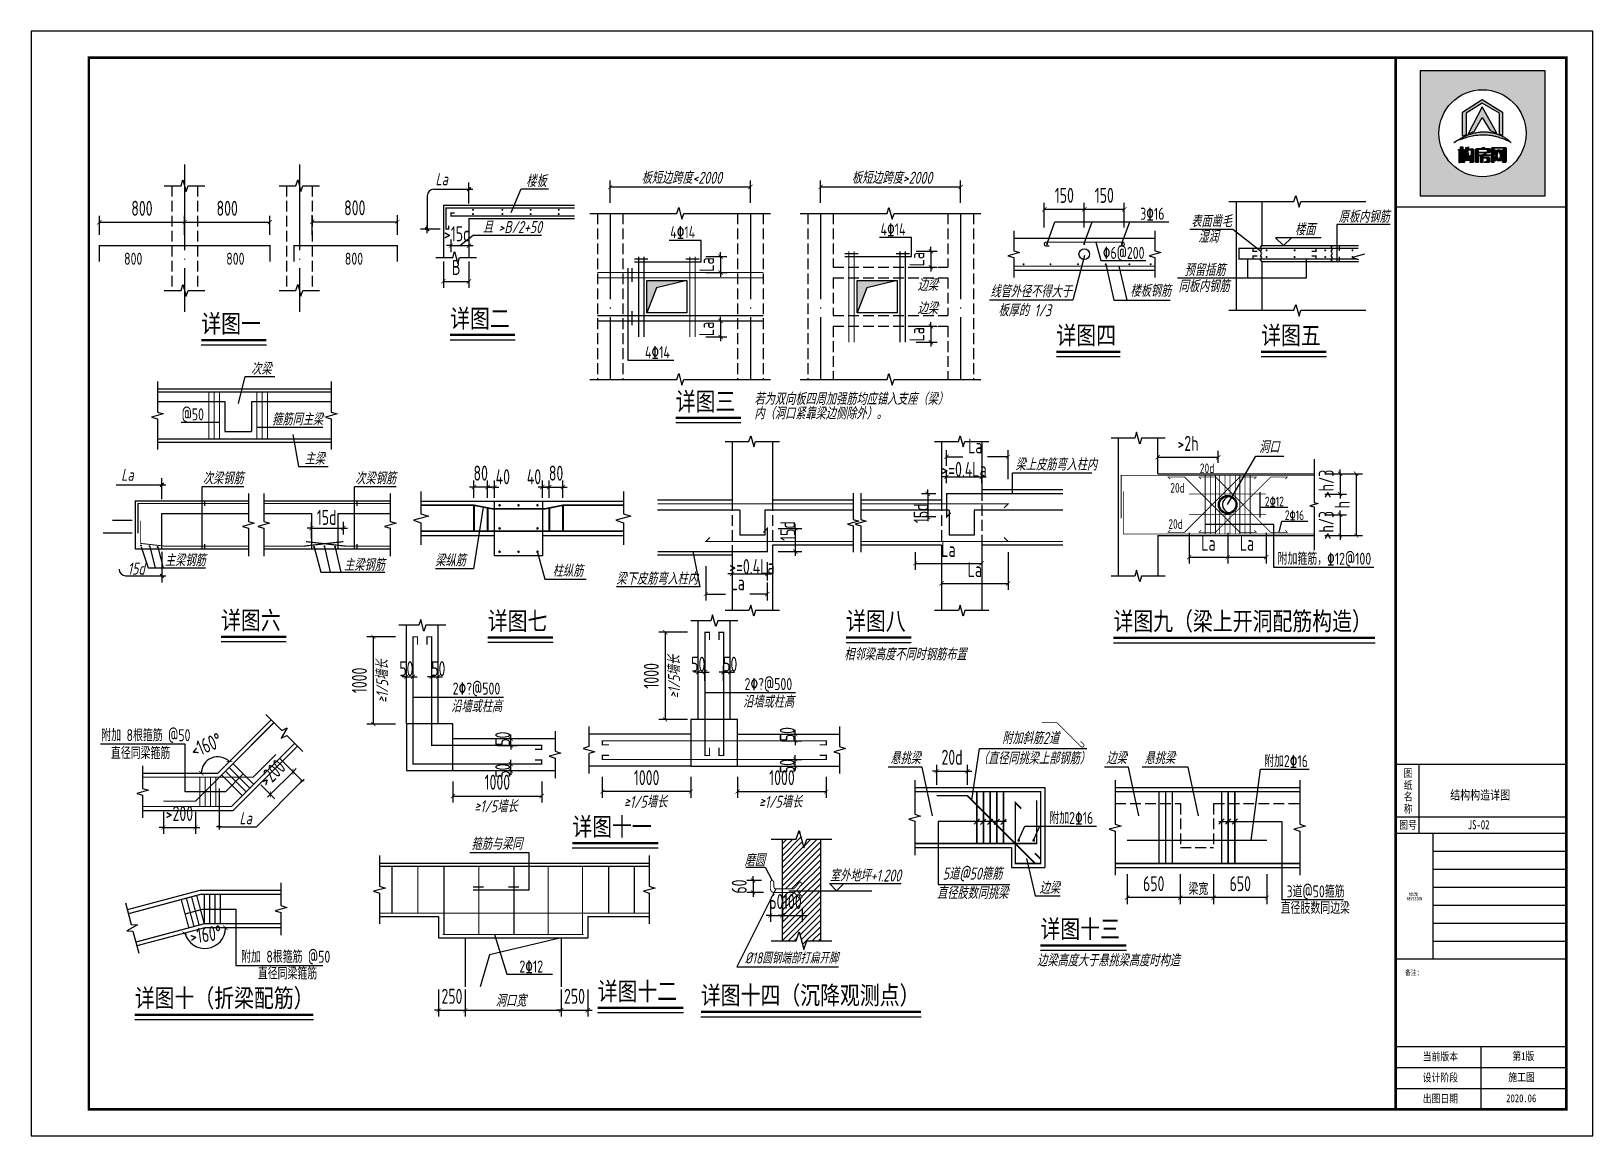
# Model space of a CAD drawing. Header units: millimetres. Extents: x -807114 to 558292, y -468455 to -61603.
# Drawn here: x -325947 to -289480, y -254641 to -228857 of the extents above; entities that cross this region are included whole.
import ezdxf
from ezdxf.enums import TextEntityAlignment as Align

# ---------------------------------------------------------------- set-up
doc = ezdxf.new("R2010")
doc.units = ezdxf.units.MM
doc.header["$LTSCALE"] = 1000
doc.linetypes.add('DASH', pattern=[0.35, 0.25, -0.1])
doc.linetypes.add('DOTE', pattern=[2.42, 2, -0.2, 0.02, -0.2])
for name, color, linetype in [('0-hatch', 8, 'Continuous'), ('1-剖面钢筋', 30, 'Continuous'), ('2-OTHER', 7, 'Continuous'), ('DIM_IDEN', 3, 'Continuous'), ('DIM_LEAD', 3, 'Continuous'), ('DIM_SYMB', 3, 'Continuous'), ('DOTE', 8, 'DOTE'), ('PUB_DIM', 3, 'Continuous'), ('PUB_TEXT', 3, 'Continuous'), ('PUB_TITLE', 4, 'Continuous'), ('建-文字', 7, 'Continuous'), ('标注线', 133, 'Continuous')]:
    doc.layers.add(name, color=color, linetype=linetype)
doc.styles.add('DIM_FONT', font='tssdeng.shx', dxfattribs={"width": 0.7, "bigfont": 'tssdchn.shx'})
doc.styles.add('LL', font='tssdeng.shx', dxfattribs={"width": 0.7, "height": 5, "bigfont": 'tssdchn.shx'})
doc.styles.add('TEXT', font='gbeitc.shx', dxfattribs={"width": 0.85, "bigfont": 'hztxt.shx'})
doc.styles.add('uni-黑体', font='simhei.ttf')
doc.styles.add('ZDBOX', font='simsun.ttc', dxfattribs={"width": 0.7})
doc.styles.add('宋体', font='simsun.ttc', dxfattribs={"width": 0.8})
doc.dimstyles.new('DIMN', dxfattribs={"dimtxt": 350, "dimasz": 100, "dimexe": 150, "dimexo": 250, "dimgap": 150, "dimtad": 1, "dimdec": 0, "dimzin": 0, "dimdsep": 46, "dimtxsty": 'DIM_FONT', "dimblk": 'ARCHTICK', "dimcen": 9, "dimclrt": 7, "dimadec": 0, "dimazin": 0, "dimtfac": 1, "dimtdec": 0, "dimtix": 1, "dimtmove": 2, "dimatfit": 3, "dimfxl": 1, "dimtolj": 1, "dimtzin": 0, "dimarcsym": 0})

msp = doc.modelspace()

# ---------------------------------------------------------------- texts
at = {"style": 'ZDBOX', "width": 0.8}
for s, height, p in [('图', 184.2, (-293791.9, -246175.1)), ('纸', 184.2, (-293791.9, -246452.9)), ('名', 184.2, (-293791.9, -246721.3)), ('称', 184.2, (-293791.9, -247003.6)), ('图号', 184.17, (-293795.6, -247383.5)), ('备注：', 122.78, (-293660.7, -250830.7))]:
    msp.add_text(s, height=height, dxfattribs=at).set_placement(p, align=Align.MIDDLE)
for s, p in [('当前版本', (-293451, -252883.6)), ('第1版', (-291357.5, -252875.2)), ('设计阶段', (-293451, -253374.8)), ('施工图', (-291453.6, -253366.3)), ('出图日期', (-293451, -253865.9)), ('2020.06', (-291501.7, -253857.5))]:
    msp.add_text(s, height=184.17, dxfattribs=at).set_placement(p)
at = {"layer": 'PUB_TEXT'}
for s, height, style, width, p in [('La', 280, 'TEXT', 0.85, (-316506, -232450.3)), ('楼板', 280, 'TEXT', 0.85, (-314390.2, -232492.9)), ('板短边跨度<2000', 280, 'TEXT', 0.85, (-311697.1, -232417.1)), ('板短边跨度>2000', 280, 'TEXT', 0.85, (-306786.5, -232417.1)), ('3%%13116', 280, 'LL', 0.75, (-300048.9, -233256.9, 0)), ('且 >B/2+50', 280, 'TEXT', 0.85, (-315404, -233568.4)), ('4%%13114', 280, 'LL', 0.75, (-306112.6, -233621.9)), ('4%%13114', 280, 'LL', 0.75, (-311023.2, -233686.2)), ('800', 280, 'LL', 0.75, (-323777.4, -234307.6)), ('800', 280, 'LL', 0.75, (-321392.3, -234307.6)), ('800', 280, 'LL', 0.75, (-318622.4, -234307.6)), ('%%1306@200', 280, 'LL', 0.75, (-300923.2, -234172.1, 0)), ('边梁', 280, 'TEXT', 0.85, (-305248.9, -234920.8)), ('线管外径不得大于', 280, 'TEXT', 0.85, (-303552, -235070.9, 0)), ('楼板钢筋', 280, 'TEXT', 0.85, (-300282.7, -235055.3, 0)), ('边梁', 280, 'TEXT', 0.85, (-305248.9, -235463.7)), ('板厚的 1/3', 280, 'TEXT', 0.85, (-303363.4, -235511.1, 0)), ('详图一', 425.32, '宋体', 0.8, (-321975.6, -235895.3, 0)), ('详图二', 425.32, '宋体', 0.8, (-316164.8, -235775.5, 0)), ('详图四', 425.32, '宋体', 0.8, (-302007.2, -236169.3, 0)), ('详图五', 425.32, '宋体', 0.8, (-297225.1, -236169.3, 0)), ('4%%13114', 280, 'LL', 0.75, (-311613.8, -236491.9)), ('次梁', 280, 'TEXT', 0.85, (-320814.1, -236875.3)), ('详图三', 425.32, '宋体', 0.8, (-310897.1, -237711.5, 0)), ('@50', 280, 'LL', 0.75, (-322433.9, -237940.6)), ('箍筋同主梁', 280, 'TEXT', 0.85, (-320324.4, -238056)), ('主梁', 280, 'TEXT', 0.85, (-319566.2, -238974.7)), ('梁上皮筋弯入柱内', 280, 'TEXT', 0.85, (-302963.9, -239110.6)), ('La', 280, 'TEXT', 0.85, (-323846, -239352.1)), ('次梁钢筋', 280, 'TEXT', 0.85, (-321942.6, -239433.2)), ('次梁钢筋', 280, 'TEXT', 0.85, (-318384.6, -239433.2)), ('主梁钢筋', 280, 'TEXT', 0.85, (-322829, -241346.8)), ('梁纵筋', 280, 'TEXT', 0.85, (-316516.5, -241350, 0)), ('附加箍筋，%%13112@100', 280, 'LL', 0.75, (-296839.8, -241310.8, 0)), ('主梁钢筋', 280, 'TEXT', 0.85, (-318646.5, -241454.4)), ('柱纵筋', 280, 'TEXT', 0.85, (-313774.7, -241592, 0)), ('梁下皮筋弯入柱内', 280, 'TEXT', 0.85, (-312284.3, -241775)), ('详图六', 425.32, '宋体', 0.8, (-321514.4, -242820.9, 0)), ('详图七', 425.32, '宋体', 0.8, (-315285.9, -242835.5, 0)), ('详图八', 425.32, '宋体', 0.8, (-306919.3, -242837.5, 0)), ('详图九（梁上开洞配筋构造）', 425.316, '宋体', 0.8, (-300674, -242840.3, 0)), ('相邻梁高度不同时钢筋布置', 280, 'TEXT', 0.85, (-306964.7, -243542.2)), ('2%%130?@500', 280, 'LL', 0.75, (-309287.4, -244236.5)), ('2%%130?@500', 280, 'LL', 0.75, (-316104.2, -244342.4)), ('沿墙或柱高', 280, 'TEXT', 0.85, (-316143.1, -244754.7)), ('沿墙或柱高', 280, 'TEXT', 0.85, (-309326.3, -244648.8)), ('附加 8根箍筋 @50', 280, 'LL', 0.75, (-324310.3, -245430.3, 0)), ('直径同梁箍筋', 280, 'LL', 0.75, (-324085.4, -245847.6, 0)), ('附加2%%13116', 280, 'LL', 0.75, (-297155.8, -246035.7, 0)), ('≥1/5墙长', 280, 'TEXT', 0.85, (-315600.2, -247091)), ('≥1/5墙长', 280, 'TEXT', 0.85, (-312106.3, -246985.2)), ('≥1/5墙长', 280, 'TEXT', 0.85, (-308954.5, -246985.2)), ('La', 280, 'TEXT', 0.85, (-321084, -247369.1, 0)), ('详图十一', 425.32, '宋体', 0.8, (-313311.2, -247637.6, 0)), ('附加2%%13116', 280, 'LL', 0.75, (-302170.7, -247362.1, 0)), ('箍筋与梁同', 280, 'TEXT', 0.85, (-315668.5, -247965.6)), ('梁宽', 280, 'LL', 0.75, (-298921.5, -249018, 0)), ('3道@50箍筋', 280, 'LL', 0.75, (-296630.7, -249078.1, 0)), ('直径肢数同边梁', 280, 'LL', 0.75, (-296768.5, -249463, 0)), ('详图十三', 425.32, '宋体', 0.8, (-302377.7, -250026.6, 0)), ('附加 8根箍筋 @50', 280, 'LL', 0.75, (-321045.5, -250601.8)), ('边梁高度大于悬挑梁高度时构造', 280, 'TEXT', 0.85, (-302459.6, -250687.1)), ('直径同梁箍筋', 280, 'LL', 0.75, (-320655.1, -250992.1)), ('2%%13112', 280, 'LL', 0.75, (-314546.3, -250830.1)), ('详图十（折梁配筋）', 425.32, '宋体', 0.8, (-323529.6, -251639, 0)), ('详图十二', 425.32, '宋体', 0.8, (-312718.8, -251480.7, 0)), ('详图十四（沉降观测点）', 425.316, '宋体', 0.8, (-310309, -251573.3, 0)), ('洞口宽', 280, 'TEXT', 0.85, (-315103.1, -251625.3))]:
    msp.add_text(s, height=height, dxfattribs=dict(at, style=style, width=width)).set_placement(p)
at = {"layer": 'PUB_TEXT', "color": 7}
for s, height, style, width, p in [('原板内钢筋', 280, 'TEXT', 0.85, (-295418.1, -233325.7)), ('表面凿毛', 280, 'TEXT', 0.85, (-298862.1, -233432.3)), ('楼面', 280, 'TEXT', 0.85, (-296437, -233623.8)), ('湿润', 280, 'TEXT', 0.85, (-298694.7, -233792)), ('预留插筋', 280, 'TEXT', 0.85, (-299015.7, -234571.1)), ('同板内钢筋', 280, 'TEXT', 0.85, (-299155.4, -234948.2)), ('若为双向板四周加强筋均应锚入支座（梁）', 280, 'TEXT', 0.85, (-309061.8, -237579)), ('内（洞口紧靠梁边侧除外）。', 280, 'TEXT', 0.85, (-309061.8, -237915.8)), ('洞口', 280, 'TEXT', 0.85, (-297276.4, -238705.2, 0)), ('20d', 224, 'LL', 0.75, (-298656.4, -239170.9, 0)), ('20d', 224, 'LL', 0.75, (-299346.3, -239627.9, 0)), ('2%%13112', 224, 'LL', 0.75, (-297137, -239945.3, 0)), ('20d', 224, 'LL', 0.75, (-299391.8, -240473.3, 0)), ('2%%13116', 224, 'LL', 0.75, (-296670.9, -240266.7, 0)), ('附加斜筋2道', 280, 'TEXT', 0.85, (-303274.6, -245497.2, 0)), ('悬挑梁', 280, 'TEXT', 0.85, (-305887.9, -245965.6, 0)), ('（直径同挑梁上部钢筋）', 280, 'TEXT', 0.85, (-303845.7, -245969, 0)), ('边梁', 280, 'TEXT', 0.85, (-300843.4, -245965.6, 0)), ('悬挑梁', 280, 'TEXT', 0.85, (-299951, -245965.6, 0)), ('5道@50箍筋', 280, 'TEXT', 0.85, (-304660.7, -248661.3, 0)), ('边梁', 280, 'TEXT', 0.85, (-302402.7, -248993.3, 0)), ('直径肢数同挑梁', 280, 'TEXT', 0.85, (-304798.5, -249112.5, 0)), ('%%c18圆钢端部打扁开脚', 261.333, 'TEXT', 0.85, (-309278.6, -250620.8))]:
    msp.add_text(s, height=height, dxfattribs=dict(at, style=style, width=width)).set_placement(p)
at = {"layer": 'PUB_TEXT', "style": 'TEXT', "width": 0.85}
msp.add_text('15d', height=280, dxfattribs=at).set_placement((-323493.9, -241401.7), align=Align.MIDDLE)
for p in [(-317611, -244537.8), (-310794.2, -244431.9)]:
    msp.add_text('≥1/5墙长', height=280, rotation=90, dxfattribs=at).set_placement(p)
at = {"layer": 'PUB_TEXT', "color": 7, "style": 'TEXT', "width": 0.85}
for s, p in [('磨圆', (-309050.7, -248345.3)), ('室外地坪+1.200', (-306465.4, -248705.7))]:
    msp.add_text(s, height=280, dxfattribs=at).set_placement(p, align=Align.CENTER)
at = {"layer": 'PUB_TEXT', "color": 8, "style": '宋体'}
msp.add_text('修改', height=78.05, dxfattribs=at).set_placement((-293779.5, -249042.7))
at = {"layer": 'PUB_TEXT', "color": 8, "style": '宋体', "width": 0.7}
msp.add_text('REVISION', height=78.05, dxfattribs=at).set_placement((-293822.1, -249170.8), align=Align.BOTTOM_LEFT)
at = {"layer": '建-文字', "style": 'uni-黑体'}
for s, width, p in [('结构构造详图', 0.8, (-292810.5, -246791.9)), ('JS-02', 0.7, (-292399.9, -247486.4))]:
    msp.add_text(s, height=213.77, dxfattribs=dict(at, width=width)).set_placement(p)

# ---------------------------------------------------------------- blocks, each defined once
blk = doc.blocks.new('_DIMX')
blk.add_line((-150, 0), (150, 0))
at = {"const_width": 50}
blk.add_lwpolyline([(-70, -70), (70, 70)], dxfattribs=at)
blk = doc.blocks.new('_ArchTick')
at = {"color": 0, "linetype": 'ByBlock', "const_width": 0.15}
blk.add_lwpolyline([(-0.5, -0.5), (0.5, 0.5)], dxfattribs=at)
blk = doc.blocks.new('*D9009')
at = {"layer": 'Defpoints', "color": 0}
for p in [(-304242, -232492), (-307515, -233109), (-304242, -233109)]:
    blk.add_point(p, dxfattribs=at)
at = {"layer": 'PUB_DIM', "color": 0, "lineweight": -2}
for p, q in [((-307515, -232859), (-307515, -232342)), ((-307515, -232492), (-304242, -232492)), ((-304242, -232859), (-304242, -232342))]:
    blk.add_line(p, q, dxfattribs=at)
at = {"layer": 'PUB_DIM', "color": 0, "linetype": 'ByBlock', "lineweight": -2, "xscale": 100, "yscale": 100, "zscale": 100, "rotation": 180}
blk.add_blockref('_ArchTick', (-307515, -232492), dxfattribs=at)
at = {"layer": 'PUB_DIM', "color": 0, "linetype": 'ByBlock', "lineweight": -2, "xscale": 100, "yscale": 100, "zscale": 100}
blk.add_blockref('_ArchTick', (-304242, -232492), dxfattribs=at)
blk = doc.blocks.new('*D9010')
at = {"layer": 'Defpoints', "color": 0}
for p in [(-305533, -233992), (-305533, -234365), (-304938, -234365)]:
    blk.add_point(p, dxfattribs=at)
at = {"layer": 'PUB_DIM', "color": 0, "lineweight": -2}
for p, q in [((-305283, -233992), (-304788, -233992)), ((-304938, -233992), (-304938, -233892)), ((-304938, -233992), (-304938, -234365)), ((-305283, -234365), (-304788, -234365)), ((-304938, -234365), (-304938, -234465))]:
    blk.add_line(p, q, dxfattribs=at)
at = {"layer": 'PUB_DIM', "color": 0, "linetype": 'ByBlock', "lineweight": -2, "xscale": 100, "yscale": 100, "zscale": 100}
for p, rotation in [((-304938, -233992), 270), ((-304938, -234365), 90)]:
    blk.add_blockref('_ArchTick', p, dxfattribs=dict(at, rotation=rotation))
at = {"layer": 'PUB_DIM', "color": 7, "insert": (-305263, -234178), "char_height": 350, "attachment_point": 5, "rotation": 90, "style": 'DIM_FONT'}
blk.add_mtext('\\A1;La', dxfattribs=at)
blk = doc.blocks.new('*D9011')
at = {"layer": 'Defpoints', "color": 0}
for p in [(-305533, -235745), (-305533, -236118), (-304938, -236118)]:
    blk.add_point(p, dxfattribs=at)
at = {"layer": 'PUB_DIM', "color": 0, "lineweight": -2}
for p, q in [((-305283, -235745), (-304788, -235745)), ((-304938, -235745), (-304938, -235645)), ((-304938, -235745), (-304938, -236118)), ((-305283, -236118), (-304788, -236118)), ((-304938, -236118), (-304938, -236218))]:
    blk.add_line(p, q, dxfattribs=at)
at = {"layer": 'PUB_DIM', "color": 0, "linetype": 'ByBlock', "lineweight": -2, "xscale": 100, "yscale": 100, "zscale": 100}
for p, rotation in [((-304938, -235745), 270), ((-304938, -236118), 90)]:
    blk.add_blockref('_ArchTick', p, dxfattribs=dict(at, rotation=rotation))
at = {"layer": 'PUB_DIM', "color": 7, "insert": (-305263, -235932), "char_height": 350, "attachment_point": 5, "rotation": 90, "style": 'DIM_FONT'}
blk.add_mtext('\\A1;La', dxfattribs=at)
blk = doc.blocks.new('*D9012')
at = {"layer": 'Defpoints', "color": 0}
for p in [(-310443, -234116), (-310443, -234490), (-309849, -234490)]:
    blk.add_point(p, dxfattribs=at)
at = {"layer": 'PUB_DIM', "color": 0, "lineweight": -2}
for p, q in [((-309849, -234116), (-309849, -234016)), ((-310193, -234116), (-309699, -234116)), ((-309849, -234116), (-309849, -234490)), ((-310193, -234490), (-309699, -234490)), ((-309849, -234490), (-309849, -234590))]:
    blk.add_line(p, q, dxfattribs=at)
at = {"layer": 'PUB_DIM', "color": 0, "linetype": 'ByBlock', "lineweight": -2, "xscale": 100, "yscale": 100, "zscale": 100}
for p, rotation in [((-309849, -234116), 270), ((-309849, -234490), 90)]:
    blk.add_blockref('_ArchTick', p, dxfattribs=dict(at, rotation=rotation))
at = {"layer": 'PUB_DIM', "color": 7, "insert": (-310174, -234303), "char_height": 350, "attachment_point": 5, "rotation": 90, "style": 'DIM_FONT'}
blk.add_mtext('\\A1;La', dxfattribs=at)
blk = doc.blocks.new('*D9013')
at = {"layer": 'Defpoints', "color": 0}
for p in [(-310443, -235621), (-310443, -235994), (-309849, -235994)]:
    blk.add_point(p, dxfattribs=at)
at = {"layer": 'PUB_DIM', "color": 0, "lineweight": -2}
for p, q in [((-309849, -235621), (-309849, -235521)), ((-310193, -235621), (-309699, -235621)), ((-309849, -235621), (-309849, -235994)), ((-310193, -235994), (-309699, -235994)), ((-309849, -235994), (-309849, -236094))]:
    blk.add_line(p, q, dxfattribs=at)
at = {"layer": 'PUB_DIM', "color": 0, "linetype": 'ByBlock', "lineweight": -2, "xscale": 100, "yscale": 100, "zscale": 100}
for p, rotation in [((-309849, -235621), 270), ((-309849, -235994), 90)]:
    blk.add_blockref('_ArchTick', p, dxfattribs=dict(at, rotation=rotation))
at = {"layer": 'PUB_DIM', "color": 7, "insert": (-310174, -235807), "char_height": 350, "attachment_point": 5, "rotation": 90, "style": 'DIM_FONT'}
blk.add_mtext('\\A1;La', dxfattribs=at)
blk = doc.blocks.new('*D9014')
at = {"layer": 'Defpoints', "color": 0}
for p in [(-309152, -232492), (-312426, -233109), (-309152, -233109)]:
    blk.add_point(p, dxfattribs=at)
at = {"layer": 'PUB_DIM', "color": 0, "lineweight": -2}
for p, q in [((-312426, -232859), (-312426, -232342)), ((-312426, -232492), (-309152, -232492)), ((-309152, -232859), (-309152, -232342))]:
    blk.add_line(p, q, dxfattribs=at)
at = {"layer": 'PUB_DIM', "color": 0, "linetype": 'ByBlock', "lineweight": -2, "xscale": 100, "yscale": 100, "zscale": 100, "rotation": 180}
blk.add_blockref('_ArchTick', (-312426, -232492), dxfattribs=at)
at = {"layer": 'PUB_DIM', "color": 0, "linetype": 'ByBlock', "lineweight": -2, "xscale": 100, "yscale": 100, "zscale": 100}
blk.add_blockref('_ArchTick', (-309152, -232492), dxfattribs=at)
blk = doc.blocks.new('*D9015')
at = {"layer": 'Defpoints', "color": 0}
for p in [(-315610, -239498), (-315610, -240001), (-315290, -240001)]:
    blk.add_point(p, dxfattribs=at)
at = {"layer": 'PUB_DIM', "color": 0, "lineweight": -2}
for p, q in [((-315610, -239498), (-315710, -239498)), ((-315610, -239751), (-315610, -239348)), ((-315290, -239498), (-315610, -239498)), ((-315290, -239751), (-315290, -239348)), ((-315290, -239498), (-315190, -239498))]:
    blk.add_line(p, q, dxfattribs=at)
at = {"layer": 'PUB_DIM', "color": 0, "linetype": 'ByBlock', "lineweight": -2, "xscale": 100, "yscale": 100, "zscale": 100}
blk.add_blockref('_ArchTick', (-315610, -239498), dxfattribs=at)
at = {"layer": 'PUB_DIM', "color": 0, "linetype": 'ByBlock', "lineweight": -2, "xscale": 100, "yscale": 100, "zscale": 100, "rotation": 180}
blk.add_blockref('_ArchTick', (-315290, -239498), dxfattribs=at)
at = {"layer": 'PUB_DIM', "color": 7, "insert": (-315450, -239173), "char_height": 350, "attachment_point": 5, "style": 'DIM_FONT'}
blk.add_mtext('\\A1;80', dxfattribs=at)
blk = doc.blocks.new('*D9016')
at = {"layer": 'Defpoints', "color": 0}
for p in [(-315290, -239498), (-315290, -240001), (-315130, -240001)]:
    blk.add_point(p, dxfattribs=at)
at = {"layer": 'PUB_DIM', "color": 0, "lineweight": -2}
for p, q in [((-315290, -239498), (-315390, -239498)), ((-315290, -239751), (-315290, -239348)), ((-315130, -239498), (-315290, -239498)), ((-315130, -239751), (-315130, -239348)), ((-315130, -239498), (-315030, -239498))]:
    blk.add_line(p, q, dxfattribs=at)
at = {"layer": 'PUB_DIM', "color": 0, "linetype": 'ByBlock', "lineweight": -2, "xscale": 100, "yscale": 100, "zscale": 100}
blk.add_blockref('_ArchTick', (-315290, -239498), dxfattribs=at)
at = {"layer": 'PUB_DIM', "color": 0, "linetype": 'ByBlock', "lineweight": -2, "xscale": 100, "yscale": 100, "zscale": 100, "rotation": 180}
blk.add_blockref('_ArchTick', (-315130, -239498), dxfattribs=at)
at = {"layer": 'PUB_DIM', "color": 7, "insert": (-314934, -239258), "char_height": 350, "attachment_point": 5, "style": 'DIM_FONT'}
blk.add_mtext('\\A1;40', dxfattribs=at)
blk = doc.blocks.new('*D9017')
at = {"layer": 'Defpoints', "color": 0}
for p in [(-313530, -239498), (-313850, -240001), (-313530, -240001)]:
    blk.add_point(p, dxfattribs=at)
at = {"layer": 'PUB_DIM', "color": 0, "lineweight": -2}
for p, q in [((-313850, -239498), (-313950, -239498)), ((-313850, -239751), (-313850, -239348)), ((-313850, -239498), (-313530, -239498)), ((-313530, -239751), (-313530, -239348)), ((-313530, -239498), (-313430, -239498))]:
    blk.add_line(p, q, dxfattribs=at)
at = {"layer": 'PUB_DIM', "color": 0, "linetype": 'ByBlock', "lineweight": -2, "xscale": 100, "yscale": 100, "zscale": 100}
blk.add_blockref('_ArchTick', (-313850, -239498), dxfattribs=at)
at = {"layer": 'PUB_DIM', "color": 0, "linetype": 'ByBlock', "lineweight": -2, "xscale": 100, "yscale": 100, "zscale": 100, "rotation": 180}
blk.add_blockref('_ArchTick', (-313530, -239498), dxfattribs=at)
at = {"layer": 'PUB_DIM', "color": 7, "insert": (-313690, -239173), "char_height": 350, "attachment_point": 5, "style": 'DIM_FONT'}
blk.add_mtext('\\A1;80', dxfattribs=at)
blk = doc.blocks.new('*D9018')
at = {"layer": 'Defpoints', "color": 0}
for p in [(-313850, -239498), (-314010, -240001), (-313850, -240001)]:
    blk.add_point(p, dxfattribs=at)
at = {"layer": 'PUB_DIM', "color": 0, "lineweight": -2}
for p, q in [((-314010, -239498), (-314110, -239498)), ((-314010, -239751), (-314010, -239348)), ((-314010, -239498), (-313850, -239498)), ((-313850, -239751), (-313850, -239348)), ((-313850, -239498), (-313750, -239498))]:
    blk.add_line(p, q, dxfattribs=at)
at = {"layer": 'PUB_DIM', "color": 0, "linetype": 'ByBlock', "lineweight": -2, "xscale": 100, "yscale": 100, "zscale": 100}
blk.add_blockref('_ArchTick', (-314010, -239498), dxfattribs=at)
at = {"layer": 'PUB_DIM', "color": 0, "linetype": 'ByBlock', "lineweight": -2, "xscale": 100, "yscale": 100, "zscale": 100, "rotation": 180}
blk.add_blockref('_ArchTick', (-313850, -239498), dxfattribs=at)
at = {"layer": 'PUB_DIM', "color": 7, "insert": (-314206, -239258), "char_height": 350, "attachment_point": 5, "style": 'DIM_FONT'}
blk.add_mtext('\\A1;40', dxfattribs=at)
blk = doc.blocks.new('*D9019')
at = {"layer": 'Defpoints', "color": 0}
for p in [(-308644, -248684), (-309088, -248964), (-308593, -248964)]:
    blk.add_point(p, dxfattribs=at)
at = {"layer": 'PUB_DIM', "color": 0, "lineweight": -2}
for p, q in [((-308894, -248684), (-309238, -248684)), ((-309088, -248684), (-309088, -248584)), ((-309088, -248684), (-309088, -248964)), ((-308843, -248964), (-309238, -248964)), ((-309088, -248964), (-309088, -249064))]:
    blk.add_line(p, q, dxfattribs=at)
at = {"layer": 'PUB_DIM', "color": 0, "linetype": 'ByBlock', "lineweight": -2, "xscale": 100, "yscale": 100, "zscale": 100}
for p, rotation in [((-309088, -248684), 270), ((-309088, -248964), 90)]:
    blk.add_blockref('_ArchTick', p, dxfattribs=dict(at, rotation=rotation))
at = {"layer": 'PUB_DIM', "color": 7, "insert": (-309413, -248824), "char_height": 350, "attachment_point": 5, "rotation": 90, "style": 'DIM_FONT'}
blk.add_mtext('\\A1;60', dxfattribs=at)
blk = doc.blocks.new('*D9020')
at = {"layer": 'Defpoints', "color": 0}
for p in [(-308686, -248870), (-308406, -249069), (-308406, -249498)]:
    blk.add_point(p, dxfattribs=at)
at = {"layer": 'PUB_DIM', "color": 0, "lineweight": -2}
for p, q in [((-308686, -249120), (-308686, -249648)), ((-308406, -249319), (-308406, -249648)), ((-308686, -249498), (-308786, -249498)), ((-308686, -249498), (-308406, -249498)), ((-308406, -249498), (-308306, -249498))]:
    blk.add_line(p, q, dxfattribs=at)
at = {"layer": 'PUB_DIM', "color": 0, "linetype": 'ByBlock', "lineweight": -2, "xscale": 100, "yscale": 100, "zscale": 100}
blk.add_blockref('_ArchTick', (-308686, -249498), dxfattribs=at)
at = {"layer": 'PUB_DIM', "color": 0, "linetype": 'ByBlock', "lineweight": -2, "xscale": 100, "yscale": 100, "zscale": 100, "rotation": 180}
blk.add_blockref('_ArchTick', (-308406, -249498), dxfattribs=at)
at = {"layer": 'PUB_DIM', "color": 7, "insert": (-308546, -249173), "char_height": 350, "attachment_point": 5, "style": 'DIM_FONT'}
blk.add_mtext('\\A1;60', dxfattribs=at)
blk = doc.blocks.new('*D9021')
at = {"layer": 'Defpoints', "color": 0}
for p in [(-308406, -248870), (-307940, -249069), (-307940, -249498)]:
    blk.add_point(p, dxfattribs=at)
at = {"layer": 'PUB_DIM', "color": 0, "lineweight": -2}
for p, q in [((-308406, -249120), (-308406, -249648)), ((-307940, -249319), (-307940, -249648)), ((-308406, -249498), (-308506, -249498)), ((-308406, -249498), (-307940, -249498)), ((-307940, -249498), (-307840, -249498))]:
    blk.add_line(p, q, dxfattribs=at)
at = {"layer": 'PUB_DIM', "color": 0, "linetype": 'ByBlock', "lineweight": -2, "xscale": 100, "yscale": 100, "zscale": 100}
blk.add_blockref('_ArchTick', (-308406, -249498), dxfattribs=at)
at = {"layer": 'PUB_DIM', "color": 0, "linetype": 'ByBlock', "lineweight": -2, "xscale": 100, "yscale": 100, "zscale": 100, "rotation": 180}
blk.add_blockref('_ArchTick', (-307940, -249498), dxfattribs=at)
at = {"layer": 'PUB_DIM', "color": 7, "insert": (-308173, -249173), "char_height": 350, "attachment_point": 5, "style": 'DIM_FONT'}
blk.add_mtext('\\A1;100', dxfattribs=at)
blk = doc.blocks.new('*D9022')
at = {"layer": 'Defpoints', "color": 0}
for p in [(-304084, -246130), (-304802, -246701), (-304084, -246701)]:
    blk.add_point(p, dxfattribs=at)
at = {"layer": 'PUB_DIM', "color": 0, "lineweight": -2}
for p, q in [((-304802, -246130), (-304902, -246130)), ((-304802, -246451), (-304802, -245980)), ((-304802, -246130), (-304084, -246130)), ((-304084, -246451), (-304084, -245980)), ((-304084, -246130), (-303984, -246130))]:
    blk.add_line(p, q, dxfattribs=at)
at = {"layer": 'PUB_DIM', "color": 0, "linetype": 'ByBlock', "lineweight": -2, "xscale": 100, "yscale": 100, "zscale": 100}
blk.add_blockref('_ArchTick', (-304802, -246130), dxfattribs=at)
at = {"layer": 'PUB_DIM', "color": 0, "linetype": 'ByBlock', "lineweight": -2, "xscale": 100, "yscale": 100, "zscale": 100, "rotation": 180}
blk.add_blockref('_ArchTick', (-304084, -246130), dxfattribs=at)
at = {"layer": 'PUB_DIM', "color": 7, "insert": (-304443, -245805), "char_height": 350, "attachment_point": 5, "style": 'DIM_FONT'}
blk.add_mtext('\\A1;20d', dxfattribs=at)
blk = doc.blocks.new('*D9023')
at = {"layer": 'Defpoints', "color": 0}
for p in [(-300356, -248288), (-299112, -248288), (-300356, -249082)]:
    blk.add_point(p, dxfattribs=at)
at = {"layer": 'PUB_DIM', "color": 0, "lineweight": -2}
for p, q in [((-300356, -248538), (-300356, -249232)), ((-299112, -248538), (-299112, -249232)), ((-299112, -249082), (-300356, -249082))]:
    blk.add_line(p, q, dxfattribs=at)
at = {"layer": 'PUB_DIM', "color": 0, "linetype": 'ByBlock', "lineweight": -2, "xscale": 100, "yscale": 100, "zscale": 100, "rotation": 180}
blk.add_blockref('_ArchTick', (-300356, -249082), dxfattribs=at)
at = {"layer": 'PUB_DIM', "color": 0, "linetype": 'ByBlock', "lineweight": -2, "xscale": 100, "yscale": 100, "zscale": 100}
blk.add_blockref('_ArchTick', (-299112, -249082), dxfattribs=at)
at = {"layer": 'PUB_DIM', "color": 7, "insert": (-299734, -248757), "char_height": 350, "attachment_point": 5, "style": 'DIM_FONT'}
blk.add_mtext('\\A1;650', dxfattribs=at)
blk = doc.blocks.new('*D9024')
at = {"layer": 'Defpoints', "color": 0}
for p in [(-298334, -248288), (-297090, -248288), (-298334, -249082)]:
    blk.add_point(p, dxfattribs=at)
at = {"layer": 'PUB_DIM', "color": 0, "lineweight": -2}
for p, q in [((-298334, -248538), (-298334, -249232)), ((-297090, -248538), (-297090, -249232)), ((-297090, -249082), (-298334, -249082))]:
    blk.add_line(p, q, dxfattribs=at)
at = {"layer": 'PUB_DIM', "color": 0, "linetype": 'ByBlock', "lineweight": -2, "xscale": 100, "yscale": 100, "zscale": 100, "rotation": 180}
blk.add_blockref('_ArchTick', (-298334, -249082), dxfattribs=at)
at = {"layer": 'PUB_DIM', "color": 0, "linetype": 'ByBlock', "lineweight": -2, "xscale": 100, "yscale": 100, "zscale": 100}
blk.add_blockref('_ArchTick', (-297090, -249082), dxfattribs=at)
at = {"layer": 'PUB_DIM', "color": 7, "insert": (-297712, -248757), "char_height": 350, "attachment_point": 5, "style": 'DIM_FONT'}
blk.add_mtext('\\A1;650', dxfattribs=at)
blk = doc.blocks.new('*D9025')
at = {"layer": 'Defpoints', "color": 0}
for p in [(-299112, -248288), (-298334, -248288), (-299112, -249082)]:
    blk.add_point(p, dxfattribs=at)
at = {"layer": 'PUB_DIM', "color": 0, "lineweight": -2}
for p, q in [((-299112, -248538), (-299112, -249232)), ((-298334, -248538), (-298334, -249232)), ((-298334, -249082), (-299112, -249082))]:
    blk.add_line(p, q, dxfattribs=at)
at = {"layer": 'PUB_DIM', "color": 0, "linetype": 'ByBlock', "lineweight": -2, "xscale": 100, "yscale": 100, "zscale": 100, "rotation": 180}
blk.add_blockref('_ArchTick', (-299112, -249082), dxfattribs=at)
at = {"layer": 'PUB_DIM', "color": 0, "linetype": 'ByBlock', "lineweight": -2, "xscale": 100, "yscale": 100, "zscale": 100}
blk.add_blockref('_ArchTick', (-298334, -249082), dxfattribs=at)
blk = doc.blocks.new('*D9026')
at = {"layer": 'Defpoints', "color": 0}
for p in [(-295616, -239186), (-295616, -240631), (-295007, -240631)]:
    blk.add_point(p, dxfattribs=at)
at = {"layer": 'PUB_DIM', "color": 0, "lineweight": -2}
for p, q in [((-295366, -239186), (-294857, -239186)), ((-295007, -239186), (-295007, -240631)), ((-295366, -240631), (-294857, -240631))]:
    blk.add_line(p, q, dxfattribs=at)
at = {"layer": 'PUB_DIM', "color": 0, "linetype": 'ByBlock', "lineweight": -2, "xscale": 100, "yscale": 100, "zscale": 100}
for p, rotation in [((-295007, -239186), 90), ((-295007, -240631), 270)]:
    blk.add_blockref('_ArchTick', p, dxfattribs=dict(at, rotation=rotation))
at = {"layer": 'PUB_DIM', "color": 7, "insert": (-295332, -239909), "char_height": 350, "attachment_point": 5, "rotation": 90, "style": 'DIM_FONT'}
blk.add_mtext('\\A1;h', dxfattribs=at)
blk = doc.blocks.new('*D9027')
at = {"layer": 'Defpoints', "color": 0}
for p in [(-295989, -240144), (-295989, -240631), (-295380, -240631)]:
    blk.add_point(p, dxfattribs=at)
at = {"layer": 'PUB_DIM', "color": 0, "lineweight": -2}
for p, q in [((-295739, -240144), (-295230, -240144)), ((-295380, -240144), (-295380, -240044)), ((-295380, -240144), (-295380, -240631)), ((-295739, -240631), (-295230, -240631)), ((-295380, -240631), (-295380, -240731))]:
    blk.add_line(p, q, dxfattribs=at)
at = {"layer": 'PUB_DIM', "color": 0, "linetype": 'ByBlock', "lineweight": -2, "xscale": 100, "yscale": 100, "zscale": 100}
for p, rotation in [((-295380, -240144), 270), ((-295380, -240631), 90)]:
    blk.add_blockref('_ArchTick', p, dxfattribs=dict(at, rotation=rotation))
at = {"layer": 'PUB_DIM', "color": 7, "insert": (-295705, -240388), "char_height": 350, "attachment_point": 5, "rotation": 90, "style": 'DIM_FONT'}
blk.add_mtext('\\A1;>h/3', dxfattribs=at)
blk = doc.blocks.new('*D9028')
at = {"layer": 'Defpoints', "color": 0}
for p in [(-295989, -239186), (-295989, -239662), (-295380, -239662)]:
    blk.add_point(p, dxfattribs=at)
at = {"layer": 'PUB_DIM', "color": 0, "lineweight": -2}
for p, q in [((-295739, -239186), (-295230, -239186)), ((-295380, -239186), (-295380, -239086)), ((-295380, -239186), (-295380, -239662)), ((-295739, -239662), (-295230, -239662)), ((-295380, -239662), (-295380, -239762))]:
    blk.add_line(p, q, dxfattribs=at)
at = {"layer": 'PUB_DIM', "color": 0, "linetype": 'ByBlock', "lineweight": -2, "xscale": 100, "yscale": 100, "zscale": 100}
for p, rotation in [((-295380, -239186), 270), ((-295380, -239662), 90)]:
    blk.add_blockref('_ArchTick', p, dxfattribs=dict(at, rotation=rotation))
at = {"layer": 'PUB_DIM', "color": 7, "insert": (-295705, -239424), "char_height": 350, "attachment_point": 5, "rotation": 90, "style": 'DIM_FONT'}
blk.add_mtext('\\A1;>h/3', dxfattribs=at)
blk = doc.blocks.new('*D9029')
at = {"layer": 'Defpoints', "color": 0}
for p in [(-298006, -240316), (-297106, -240316), (-297106, -241133)]:
    blk.add_point(p, dxfattribs=at)
at = {"layer": 'PUB_DIM', "color": 0, "lineweight": -2}
for p, q in [((-298006, -240566), (-298006, -241283)), ((-297106, -240566), (-297106, -241283)), ((-298006, -241133), (-297106, -241133))]:
    blk.add_line(p, q, dxfattribs=at)
at = {"layer": 'PUB_DIM', "color": 0, "linetype": 'ByBlock', "lineweight": -2, "xscale": 100, "yscale": 100, "zscale": 100, "rotation": 180}
blk.add_blockref('_ArchTick', (-298006, -241133), dxfattribs=at)
at = {"layer": 'PUB_DIM', "color": 0, "linetype": 'ByBlock', "lineweight": -2, "xscale": 100, "yscale": 100, "zscale": 100}
blk.add_blockref('_ArchTick', (-297106, -241133), dxfattribs=at)
at = {"layer": 'PUB_DIM', "color": 7, "insert": (-297556, -240808), "char_height": 350, "attachment_point": 5, "style": 'DIM_FONT'}
blk.add_mtext('\\A1;La', dxfattribs=at)
blk = doc.blocks.new('*D9030')
at = {"layer": 'Defpoints', "color": 0}
for p in [(-298907, -240316), (-298006, -240316), (-298006, -241133)]:
    blk.add_point(p, dxfattribs=at)
at = {"layer": 'PUB_DIM', "color": 0, "lineweight": -2}
for p, q in [((-298907, -240566), (-298907, -241283)), ((-298006, -240566), (-298006, -241283)), ((-298907, -241133), (-298006, -241133))]:
    blk.add_line(p, q, dxfattribs=at)
at = {"layer": 'PUB_DIM', "color": 0, "linetype": 'ByBlock', "lineweight": -2, "xscale": 100, "yscale": 100, "zscale": 100, "rotation": 180}
blk.add_blockref('_ArchTick', (-298907, -241133), dxfattribs=at)
at = {"layer": 'PUB_DIM', "color": 0, "linetype": 'ByBlock', "lineweight": -2, "xscale": 100, "yscale": 100, "zscale": 100}
blk.add_blockref('_ArchTick', (-298006, -241133), dxfattribs=at)
at = {"layer": 'PUB_DIM', "color": 7, "insert": (-298456, -240808), "char_height": 350, "attachment_point": 5, "style": 'DIM_FONT'}
blk.add_mtext('\\A1;La', dxfattribs=at)
blk = doc.blocks.new('*D9031')
at = {"layer": 'Defpoints', "color": 0}
for p in [(-298225, -238803), (-299640, -239186), (-298225, -239186)]:
    blk.add_point(p, dxfattribs=at)
at = {"layer": 'PUB_DIM', "color": 0, "lineweight": -2}
for p, q in [((-299640, -238936), (-299640, -238653)), ((-299640, -238803), (-298225, -238803)), ((-298225, -238936), (-298225, -238653))]:
    blk.add_line(p, q, dxfattribs=at)
at = {"layer": 'PUB_DIM', "color": 0, "linetype": 'ByBlock', "lineweight": -2, "xscale": 100, "yscale": 100, "zscale": 100, "rotation": 180}
blk.add_blockref('_ArchTick', (-299640, -238803), dxfattribs=at)
at = {"layer": 'PUB_DIM', "color": 0, "linetype": 'ByBlock', "lineweight": -2, "xscale": 100, "yscale": 100, "zscale": 100}
blk.add_blockref('_ArchTick', (-298225, -238803), dxfattribs=at)
at = {"layer": 'PUB_DIM', "color": 7, "insert": (-298932, -238478), "char_height": 350, "attachment_point": 5, "style": 'DIM_FONT'}
blk.add_mtext('\\A1;>2h', dxfattribs=at)
blk = doc.blocks.new('*D9032')
at = {"layer": 'Defpoints', "color": 0}
for p in [(-301354, -233013), (-302288, -233687), (-301354, -233687)]:
    blk.add_point(p, dxfattribs=at)
at = {"layer": 'PUB_DIM', "color": 0, "lineweight": -2}
for p, q in [((-302288, -233437), (-302288, -232863)), ((-302288, -233013), (-301354, -233013)), ((-301354, -233437), (-301354, -232863))]:
    blk.add_line(p, q, dxfattribs=at)
at = {"layer": 'PUB_DIM', "color": 0, "linetype": 'ByBlock', "lineweight": -2, "xscale": 100, "yscale": 100, "zscale": 100, "rotation": 180}
blk.add_blockref('_ArchTick', (-302288, -233013), dxfattribs=at)
at = {"layer": 'PUB_DIM', "color": 0, "linetype": 'ByBlock', "lineweight": -2, "xscale": 100, "yscale": 100, "zscale": 100}
blk.add_blockref('_ArchTick', (-301354, -233013), dxfattribs=at)
at = {"layer": 'PUB_DIM', "color": 7, "insert": (-301821, -232688), "char_height": 350, "attachment_point": 5, "style": 'DIM_FONT'}
blk.add_mtext('\\A1;150', dxfattribs=at)
blk = doc.blocks.new('*D9033')
at = {"layer": 'Defpoints', "color": 0}
for p in [(-300421, -233013), (-301354, -233687), (-300421, -233687)]:
    blk.add_point(p, dxfattribs=at)
at = {"layer": 'PUB_DIM', "color": 0, "lineweight": -2}
for p, q in [((-301354, -233437), (-301354, -232863)), ((-301354, -233013), (-300421, -233013)), ((-300421, -233437), (-300421, -232863))]:
    blk.add_line(p, q, dxfattribs=at)
at = {"layer": 'PUB_DIM', "color": 0, "linetype": 'ByBlock', "lineweight": -2, "xscale": 100, "yscale": 100, "zscale": 100, "rotation": 180}
blk.add_blockref('_ArchTick', (-301354, -233013), dxfattribs=at)
at = {"layer": 'PUB_DIM', "color": 0, "linetype": 'ByBlock', "lineweight": -2, "xscale": 100, "yscale": 100, "zscale": 100}
blk.add_blockref('_ArchTick', (-300421, -233013), dxfattribs=at)
at = {"layer": 'PUB_DIM', "color": 7, "insert": (-300888, -232688), "char_height": 350, "attachment_point": 5, "style": 'DIM_FONT'}
blk.add_mtext('\\A1;150', dxfattribs=at)
blk = doc.blocks.new('*D9034')
at = {"layer": 'Defpoints', "color": 0}
for p in [(-304571, -239654), (-305008, -240195), (-304571, -240195)]:
    blk.add_point(p, dxfattribs=at)
at = {"layer": 'PUB_DIM', "color": 0, "lineweight": -2}
for p, q in [((-305008, -239654), (-305008, -239554)), ((-304821, -239654), (-305158, -239654)), ((-305008, -239654), (-305008, -240195)), ((-304821, -240195), (-305158, -240195)), ((-305008, -240195), (-305008, -240295))]:
    blk.add_line(p, q, dxfattribs=at)
at = {"layer": 'PUB_DIM', "color": 0, "linetype": 'ByBlock', "lineweight": -2, "xscale": 100, "yscale": 100, "zscale": 100}
for p, rotation in [((-305008, -239654), 270), ((-305008, -240195), 90)]:
    blk.add_blockref('_ArchTick', p, dxfattribs=dict(at, rotation=rotation))
at = {"layer": 'PUB_DIM', "color": 7, "insert": (-305166, -240110), "char_height": 350, "attachment_point": 5, "rotation": 90, "style": 'DIM_FONT'}
blk.add_mtext('\\A1;15d', dxfattribs=at)
blk = doc.blocks.new('*D9035')
at = {"layer": 'Defpoints', "color": 0}
for p in [(-303750, -239260), (-304571, -239654), (-303750, -239654)]:
    blk.add_point(p, dxfattribs=at)
at = {"layer": 'PUB_DIM', "color": 0, "lineweight": -2}
for p, q in [((-304571, -239404), (-304571, -239110)), ((-303750, -239404), (-303750, -239110)), ((-304571, -239260), (-304671, -239260)), ((-304571, -239260), (-303750, -239260)), ((-303750, -239260), (-303650, -239260))]:
    blk.add_line(p, q, dxfattribs=at)
at = {"layer": 'PUB_DIM', "color": 0, "linetype": 'ByBlock', "lineweight": -2, "xscale": 100, "yscale": 100, "zscale": 100}
blk.add_blockref('_ArchTick', (-304571, -239260), dxfattribs=at)
at = {"layer": 'PUB_DIM', "color": 0, "linetype": 'ByBlock', "lineweight": -2, "xscale": 100, "yscale": 100, "zscale": 100, "rotation": 180}
blk.add_blockref('_ArchTick', (-303750, -239260), dxfattribs=at)
at = {"layer": 'PUB_DIM', "color": 7, "insert": (-304163, -239085), "char_height": 350, "attachment_point": 5, "style": 'DIM_FONT'}
blk.add_mtext('\\A1;>=0.4La', dxfattribs=at)
blk = doc.blocks.new('*D9036')
at = {"layer": 'Defpoints', "color": 0}
for p in [(-303134, -238790), (-304571, -239250), (-303134, -239566)]:
    blk.add_point(p, dxfattribs=at)
at = {"layer": 'PUB_DIM', "color": 0, "lineweight": -2}
for p, q in [((-304571, -239000), (-304571, -238640)), ((-304571, -238790), (-304188, -238790)), ((-303134, -238790), (-303614, -238790)), ((-303134, -239316), (-303134, -238640))]:
    blk.add_line(p, q, dxfattribs=at)
at = {"layer": 'PUB_DIM', "color": 0, "linetype": 'ByBlock', "lineweight": -2, "xscale": 100, "yscale": 100, "zscale": 100, "rotation": 180}
blk.add_blockref('_ArchTick', (-304571, -238790), dxfattribs=at)
at = {"layer": 'PUB_DIM', "color": 0, "linetype": 'ByBlock', "lineweight": -2, "xscale": 100, "yscale": 100, "zscale": 100}
blk.add_blockref('_ArchTick', (-303134, -238790), dxfattribs=at)
at = {"layer": 'PUB_DIM', "color": 7, "insert": (-303901, -238539), "char_height": 350, "attachment_point": 5, "style": 'DIM_FONT'}
blk.add_mtext('\\A1;La', dxfattribs=at)
blk = doc.blocks.new('*D9037')
at = {"layer": 'Defpoints', "color": 0}
for p in [(-304688, -240769), (-303134, -240769), (-303134, -241748)]:
    blk.add_point(p, dxfattribs=at)
at = {"layer": 'PUB_DIM', "color": 0, "lineweight": -2}
for p, q in [((-304688, -241019), (-304688, -241898)), ((-303134, -241019), (-303134, -241898)), ((-304688, -241748), (-303134, -241748))]:
    blk.add_line(p, q, dxfattribs=at)
at = {"layer": 'PUB_DIM', "color": 0, "linetype": 'ByBlock', "lineweight": -2, "xscale": 100, "yscale": 100, "zscale": 100, "rotation": 180}
blk.add_blockref('_ArchTick', (-304688, -241748), dxfattribs=at)
at = {"layer": 'PUB_DIM', "color": 0, "linetype": 'ByBlock', "lineweight": -2, "xscale": 100, "yscale": 100, "zscale": 100}
blk.add_blockref('_ArchTick', (-303134, -241748), dxfattribs=at)
at = {"layer": 'PUB_DIM', "color": 7, "insert": (-303911, -241423), "char_height": 350, "attachment_point": 5, "style": 'DIM_FONT'}
blk.add_mtext('\\A1;La', dxfattribs=at)
blk = doc.blocks.new('*D9038')
at = {"layer": 'Defpoints', "color": 0}
for p in [(-305304, -240769), (-303750, -240769), (-303750, -241279)]:
    blk.add_point(p, dxfattribs=at)
at = {"layer": 'PUB_DIM', "color": 0, "lineweight": -2}
for p, q in [((-305304, -241019), (-305304, -241429)), ((-303750, -241019), (-303750, -241429)), ((-305304, -241279), (-303750, -241279))]:
    blk.add_line(p, q, dxfattribs=at)
at = {"layer": 'PUB_DIM', "color": 0, "linetype": 'ByBlock', "lineweight": -2, "xscale": 100, "yscale": 100, "zscale": 100, "rotation": 180}
blk.add_blockref('_ArchTick', (-305304, -241279), dxfattribs=at)
at = {"layer": 'PUB_DIM', "color": 0, "linetype": 'ByBlock', "lineweight": -2, "xscale": 100, "yscale": 100, "zscale": 100}
blk.add_blockref('_ArchTick', (-303750, -241279), dxfattribs=at)
at = {"layer": 'PUB_DIM', "color": 7, "insert": (-304527, -240954), "char_height": 350, "attachment_point": 5, "style": 'DIM_FONT'}
blk.add_mtext('\\A1;La', dxfattribs=at)
blk = doc.blocks.new('*D9039')
at = {"layer": 'Defpoints', "color": 0}
for p in [(-308757, -240462), (-308757, -241003), (-308104, -241003)]:
    blk.add_point(p, dxfattribs=at)
at = {"layer": 'PUB_DIM', "color": 0, "lineweight": -2}
for p, q in [((-308507, -240462), (-307954, -240462)), ((-308104, -240462), (-308104, -240362)), ((-308104, -240462), (-308104, -241003)), ((-308507, -241003), (-307954, -241003)), ((-308104, -241003), (-308104, -241103))]:
    blk.add_line(p, q, dxfattribs=at)
at = {"layer": 'PUB_DIM', "color": 0, "linetype": 'ByBlock', "lineweight": -2, "xscale": 100, "yscale": 100, "zscale": 100}
for p, rotation in [((-308104, -240462), 270), ((-308104, -241003), 90)]:
    blk.add_blockref('_ArchTick', p, dxfattribs=dict(at, rotation=rotation))
at = {"layer": 'PUB_DIM', "color": 7, "insert": (-308280, -240526), "char_height": 350, "attachment_point": 5, "rotation": 90, "style": 'DIM_FONT'}
blk.add_mtext('\\A1;15d', dxfattribs=at)
blk = doc.blocks.new('*D9040')
at = {"layer": 'Defpoints', "color": 0}
for p in [(-310194, -241091), (-308757, -241472), (-308757, -241995)]:
    blk.add_point(p, dxfattribs=at)
at = {"layer": 'PUB_DIM', "color": 0, "lineweight": -2}
for p, q in [((-310194, -241341), (-310194, -242145)), ((-308757, -241722), (-308757, -242145)), ((-310194, -241995), (-309735, -241995)), ((-308757, -241995), (-309162, -241995))]:
    blk.add_line(p, q, dxfattribs=at)
at = {"layer": 'PUB_DIM', "color": 0, "linetype": 'ByBlock', "lineweight": -2, "xscale": 100, "yscale": 100, "zscale": 100, "rotation": 180}
blk.add_blockref('_ArchTick', (-310194, -241995), dxfattribs=at)
at = {"layer": 'PUB_DIM', "color": 0, "linetype": 'ByBlock', "lineweight": -2, "xscale": 100, "yscale": 100, "zscale": 100}
blk.add_blockref('_ArchTick', (-308757, -241995), dxfattribs=at)
at = {"layer": 'PUB_DIM', "color": 7, "insert": (-309449, -241730), "char_height": 350, "attachment_point": 5, "style": 'DIM_FONT'}
blk.add_mtext('\\A1;La', dxfattribs=at)
blk = doc.blocks.new('*D9041')
at = {"layer": 'Defpoints', "color": 0}
for p in [(-309578, -241003), (-308757, -241003), (-308757, -241526)]:
    blk.add_point(p, dxfattribs=at)
at = {"layer": 'PUB_DIM', "color": 0, "lineweight": -2}
for p, q in [((-309578, -241253), (-309578, -241676)), ((-308757, -241253), (-308757, -241676)), ((-309578, -241526), (-309678, -241526)), ((-309578, -241526), (-308757, -241526)), ((-308757, -241526), (-308657, -241526))]:
    blk.add_line(p, q, dxfattribs=at)
at = {"layer": 'PUB_DIM', "color": 0, "linetype": 'ByBlock', "lineweight": -2, "xscale": 100, "yscale": 100, "zscale": 100}
blk.add_blockref('_ArchTick', (-309578, -241526), dxfattribs=at)
at = {"layer": 'PUB_DIM', "color": 0, "linetype": 'ByBlock', "lineweight": -2, "xscale": 100, "yscale": 100, "zscale": 100, "rotation": 180}
blk.add_blockref('_ArchTick', (-308757, -241526), dxfattribs=at)
at = {"layer": 'PUB_DIM', "color": 7, "insert": (-309117, -241353), "char_height": 350, "attachment_point": 5, "style": 'DIM_FONT'}
blk.add_mtext('\\A1;>=0.4La', dxfattribs=at)
blk = doc.blocks.new('*D9042')
at = {"layer": 'Defpoints', "color": 0}
for p in [(-318658, -240456), (-319405, -240939), (-318658, -240859)]:
    blk.add_point(p, dxfattribs=at)
at = {"layer": 'PUB_DIM', "color": 0, "lineweight": -2}
for p, q in [((-319405, -240689), (-319405, -240306)), ((-318658, -240609), (-318658, -240306)), ((-319405, -240456), (-319505, -240456)), ((-319405, -240456), (-318658, -240456)), ((-318658, -240456), (-318558, -240456))]:
    blk.add_line(p, q, dxfattribs=at)
at = {"layer": 'PUB_DIM', "color": 0, "linetype": 'ByBlock', "lineweight": -2, "xscale": 100, "yscale": 100, "zscale": 100}
blk.add_blockref('_ArchTick', (-319405, -240456), dxfattribs=at)
at = {"layer": 'PUB_DIM', "color": 0, "linetype": 'ByBlock', "lineweight": -2, "xscale": 100, "yscale": 100, "zscale": 100, "rotation": 180}
blk.add_blockref('_ArchTick', (-318658, -240456), dxfattribs=at)
at = {"layer": 'PUB_DIM', "color": 7, "insert": (-319048, -240206), "char_height": 350, "attachment_point": 5, "style": 'DIM_FONT'}
blk.add_mtext('\\A1;15d', dxfattribs=at)
blk = doc.blocks.new('*D9043')
at = {"layer": 'Defpoints', "color": 0}
for p in [(-317186, -242994), (-317958, -245029), (-317186, -245029)]:
    blk.add_point(p, dxfattribs=at)
at = {"layer": 'PUB_DIM', "color": 0, "lineweight": -2}
for p, q in [((-317436, -242994), (-318108, -242994)), ((-317958, -242994), (-317958, -245029)), ((-317436, -245029), (-318108, -245029))]:
    blk.add_line(p, q, dxfattribs=at)
at = {"layer": 'PUB_DIM', "color": 0, "linetype": 'ByBlock', "lineweight": -2, "xscale": 100, "yscale": 100, "zscale": 100}
for p, rotation in [((-317958, -242994), 90), ((-317958, -245029), 270)]:
    blk.add_blockref('_ArchTick', p, dxfattribs=dict(at, rotation=rotation))
at = {"layer": 'PUB_DIM', "color": 7, "insert": (-318283, -244011), "char_height": 350, "attachment_point": 5, "rotation": 90, "style": 'DIM_FONT'}
blk.add_mtext('\\A1;1000', dxfattribs=at)
blk = doc.blocks.new('*D9044')
at = {"layer": 'Defpoints', "color": 0}
for p in [(-317031, -243924), (-317186, -244378), (-317031, -244378)]:
    blk.add_point(p, dxfattribs=at)
at = {"layer": 'PUB_DIM', "color": 0, "lineweight": -2}
for p, q in [((-317186, -243924), (-317286, -243924)), ((-317186, -244128), (-317186, -243774)), ((-317186, -243924), (-317031, -243924)), ((-317031, -244128), (-317031, -243774)), ((-317031, -243924), (-316931, -243924))]:
    blk.add_line(p, q, dxfattribs=at)
at = {"layer": 'PUB_DIM', "color": 0, "linetype": 'ByBlock', "lineweight": -2, "xscale": 100, "yscale": 100, "zscale": 100}
blk.add_blockref('_ArchTick', (-317186, -243924), dxfattribs=at)
at = {"layer": 'PUB_DIM', "color": 0, "linetype": 'ByBlock', "lineweight": -2, "xscale": 100, "yscale": 100, "zscale": 100, "rotation": 180}
blk.add_blockref('_ArchTick', (-317031, -243924), dxfattribs=at)
at = {"layer": 'PUB_DIM', "color": 7, "insert": (-317186, -243738), "char_height": 350, "attachment_point": 5, "style": 'DIM_FONT'}
blk.add_mtext('\\A1;50', dxfattribs=at)
blk = doc.blocks.new('*D9045')
at = {"layer": 'Defpoints', "color": 0}
for p in [(-316440, -243924), (-316595, -244378), (-316440, -244378)]:
    blk.add_point(p, dxfattribs=at)
at = {"layer": 'PUB_DIM', "color": 0, "lineweight": -2}
for p, q in [((-316595, -243924), (-316695, -243924)), ((-316595, -244128), (-316595, -243774)), ((-316595, -243924), (-316440, -243924)), ((-316440, -244128), (-316440, -243774)), ((-316440, -243924), (-316340, -243924))]:
    blk.add_line(p, q, dxfattribs=at)
at = {"layer": 'PUB_DIM', "color": 0, "linetype": 'ByBlock', "lineweight": -2, "xscale": 100, "yscale": 100, "zscale": 100}
blk.add_blockref('_ArchTick', (-316595, -243924), dxfattribs=at)
at = {"layer": 'PUB_DIM', "color": 0, "linetype": 'ByBlock', "lineweight": -2, "xscale": 100, "yscale": 100, "zscale": 100, "rotation": 180}
blk.add_blockref('_ArchTick', (-316440, -243924), dxfattribs=at)
at = {"layer": 'PUB_DIM', "color": 7, "insert": (-316440, -243738), "char_height": 350, "attachment_point": 5, "style": 'DIM_FONT'}
blk.add_mtext('\\A1;50', dxfattribs=at)
blk = doc.blocks.new('*D9046')
at = {"layer": 'Defpoints', "color": 0}
for p in [(-315311, -245371), (-314750, -245371), (-315311, -245527)]:
    blk.add_point(p, dxfattribs=at)
at = {"layer": 'PUB_DIM', "color": 0, "lineweight": -2}
for p, q in [((-315061, -245371), (-314600, -245371)), ((-314750, -245371), (-314750, -245271)), ((-314750, -245527), (-314750, -245371)), ((-315061, -245527), (-314600, -245527)), ((-314750, -245527), (-314750, -245627))]:
    blk.add_line(p, q, dxfattribs=at)
at = {"layer": 'PUB_DIM', "color": 0, "linetype": 'ByBlock', "lineweight": -2, "xscale": 100, "yscale": 100, "zscale": 100}
for p, rotation in [((-314750, -245371), 270), ((-314750, -245527), 90)]:
    blk.add_blockref('_ArchTick', p, dxfattribs=dict(at, rotation=rotation))
at = {"layer": 'PUB_DIM', "color": 7, "insert": (-314936, -245371), "char_height": 350, "attachment_point": 5, "rotation": 90, "style": 'DIM_FONT'}
blk.add_mtext('\\A1;50', dxfattribs=at)
blk = doc.blocks.new('*D9047')
at = {"layer": 'Defpoints', "color": 0}
for p in [(-316098, -246118), (-314026, -246118), (-314026, -246712)]:
    blk.add_point(p, dxfattribs=at)
at = {"layer": 'PUB_DIM', "color": 0, "lineweight": -2}
for p, q in [((-316098, -246368), (-316098, -246862)), ((-314026, -246368), (-314026, -246862)), ((-316098, -246712), (-314026, -246712))]:
    blk.add_line(p, q, dxfattribs=at)
at = {"layer": 'PUB_DIM', "color": 0, "linetype": 'ByBlock', "lineweight": -2, "xscale": 100, "yscale": 100, "zscale": 100, "rotation": 180}
blk.add_blockref('_ArchTick', (-316098, -246712), dxfattribs=at)
at = {"layer": 'PUB_DIM', "color": 0, "linetype": 'ByBlock', "lineweight": -2, "xscale": 100, "yscale": 100, "zscale": 100}
blk.add_blockref('_ArchTick', (-314026, -246712), dxfattribs=at)
at = {"layer": 'PUB_DIM', "color": 7, "insert": (-315062, -246387), "char_height": 350, "attachment_point": 5, "style": 'DIM_FONT'}
blk.add_mtext('\\A1;1000', dxfattribs=at)
blk = doc.blocks.new('*D9048')
at = {"layer": 'Defpoints', "color": 0}
for p in [(-315311, -245962), (-315311, -246118), (-314750, -245962)]:
    blk.add_point(p, dxfattribs=at)
at = {"layer": 'PUB_DIM', "color": 0, "lineweight": -2}
for p, q in [((-315061, -245962), (-314600, -245962)), ((-315061, -246118), (-314600, -246118)), ((-314750, -245962), (-314750, -245862)), ((-314750, -246118), (-314750, -245962)), ((-314750, -246118), (-314750, -246218))]:
    blk.add_line(p, q, dxfattribs=at)
at = {"layer": 'PUB_DIM', "color": 0, "linetype": 'ByBlock', "lineweight": -2, "xscale": 100, "yscale": 100, "zscale": 100}
for p, rotation in [((-314750, -245962), 270), ((-314750, -246118), 90)]:
    blk.add_blockref('_ArchTick', p, dxfattribs=dict(at, rotation=rotation))
at = {"layer": 'PUB_DIM', "color": 7, "insert": (-314936, -246118), "char_height": 350, "attachment_point": 5, "rotation": 90, "style": 'DIM_FONT'}
blk.add_mtext('\\A1;50', dxfattribs=at)
blk = doc.blocks.new('*D9049')
at = {"layer": 'Defpoints', "color": 0}
for p in [(-308665, -245265), (-308104, -245265), (-308665, -245421)]:
    blk.add_point(p, dxfattribs=at)
at = {"layer": 'PUB_DIM', "color": 0, "lineweight": -2}
for p, q in [((-308415, -245265), (-307954, -245265)), ((-308104, -245265), (-308104, -245165)), ((-308104, -245421), (-308104, -245265)), ((-308415, -245421), (-307954, -245421)), ((-308104, -245421), (-308104, -245521))]:
    blk.add_line(p, q, dxfattribs=at)
at = {"layer": 'PUB_DIM', "color": 0, "linetype": 'ByBlock', "lineweight": -2, "xscale": 100, "yscale": 100, "zscale": 100}
for p, rotation in [((-308104, -245265), 270), ((-308104, -245421), 90)]:
    blk.add_blockref('_ArchTick', p, dxfattribs=dict(at, rotation=rotation))
at = {"layer": 'PUB_DIM', "color": 7, "insert": (-308291, -245265), "char_height": 350, "attachment_point": 5, "rotation": 90, "style": 'DIM_FONT'}
blk.add_mtext('\\A1;50', dxfattribs=at)
blk = doc.blocks.new('*D9050')
at = {"layer": 'Defpoints', "color": 0}
for p in [(-310370, -242888), (-311141, -244923), (-310370, -244923)]:
    blk.add_point(p, dxfattribs=at)
at = {"layer": 'PUB_DIM', "color": 0, "lineweight": -2}
for p, q in [((-310620, -242888), (-311291, -242888)), ((-311141, -242888), (-311141, -244923)), ((-310620, -244923), (-311291, -244923))]:
    blk.add_line(p, q, dxfattribs=at)
at = {"layer": 'PUB_DIM', "color": 0, "linetype": 'ByBlock', "lineweight": -2, "xscale": 100, "yscale": 100, "zscale": 100}
for p, rotation in [((-311141, -242888), 90), ((-311141, -244923), 270)]:
    blk.add_blockref('_ArchTick', p, dxfattribs=dict(at, rotation=rotation))
at = {"layer": 'PUB_DIM', "color": 7, "insert": (-311466, -243905), "char_height": 350, "attachment_point": 5, "rotation": 90, "style": 'DIM_FONT'}
blk.add_mtext('\\A1;1000', dxfattribs=at)
blk = doc.blocks.new('*D9051')
at = {"layer": 'Defpoints', "color": 0}
for p in [(-310214, -243818), (-310370, -244273), (-310214, -244273)]:
    blk.add_point(p, dxfattribs=at)
at = {"layer": 'PUB_DIM', "color": 0, "lineweight": -2}
for p, q in [((-310370, -243818), (-310470, -243818)), ((-310370, -244023), (-310370, -243668)), ((-310370, -243818), (-310214, -243818)), ((-310214, -244023), (-310214, -243668)), ((-310214, -243818), (-310114, -243818))]:
    blk.add_line(p, q, dxfattribs=at)
at = {"layer": 'PUB_DIM', "color": 0, "linetype": 'ByBlock', "lineweight": -2, "xscale": 100, "yscale": 100, "zscale": 100}
blk.add_blockref('_ArchTick', (-310370, -243818), dxfattribs=at)
at = {"layer": 'PUB_DIM', "color": 0, "linetype": 'ByBlock', "lineweight": -2, "xscale": 100, "yscale": 100, "zscale": 100, "rotation": 180}
blk.add_blockref('_ArchTick', (-310214, -243818), dxfattribs=at)
at = {"layer": 'PUB_DIM', "color": 7, "insert": (-310370, -243632), "char_height": 350, "attachment_point": 5, "style": 'DIM_FONT'}
blk.add_mtext('\\A1;50', dxfattribs=at)
blk = doc.blocks.new('*D9052')
at = {"layer": 'Defpoints', "color": 0}
for p in [(-309623, -243818), (-309778, -244273), (-309623, -244273)]:
    blk.add_point(p, dxfattribs=at)
at = {"layer": 'PUB_DIM', "color": 0, "lineweight": -2}
for p, q in [((-309778, -243818), (-309878, -243818)), ((-309778, -244023), (-309778, -243668)), ((-309778, -243818), (-309623, -243818)), ((-309623, -244023), (-309623, -243668)), ((-309623, -243818), (-309523, -243818))]:
    blk.add_line(p, q, dxfattribs=at)
at = {"layer": 'PUB_DIM', "color": 0, "linetype": 'ByBlock', "lineweight": -2, "xscale": 100, "yscale": 100, "zscale": 100}
blk.add_blockref('_ArchTick', (-309778, -243818), dxfattribs=at)
at = {"layer": 'PUB_DIM', "color": 0, "linetype": 'ByBlock', "lineweight": -2, "xscale": 100, "yscale": 100, "zscale": 100, "rotation": 180}
blk.add_blockref('_ArchTick', (-309623, -243818), dxfattribs=at)
at = {"layer": 'PUB_DIM', "color": 7, "insert": (-309623, -243632), "char_height": 350, "attachment_point": 5, "style": 'DIM_FONT'}
blk.add_mtext('\\A1;50', dxfattribs=at)
blk = doc.blocks.new('*D9053')
at = {"layer": 'Defpoints', "color": 0}
for p in [(-312612, -246012), (-310541, -246012), (-312612, -246606)]:
    blk.add_point(p, dxfattribs=at)
at = {"layer": 'PUB_DIM', "color": 0, "lineweight": -2}
for p, q in [((-312612, -246262), (-312612, -246756)), ((-310541, -246262), (-310541, -246756)), ((-310541, -246606), (-312612, -246606))]:
    blk.add_line(p, q, dxfattribs=at)
at = {"layer": 'PUB_DIM', "color": 0, "linetype": 'ByBlock', "lineweight": -2, "xscale": 100, "yscale": 100, "zscale": 100, "rotation": 180}
blk.add_blockref('_ArchTick', (-312612, -246606), dxfattribs=at)
at = {"layer": 'PUB_DIM', "color": 0, "linetype": 'ByBlock', "lineweight": -2, "xscale": 100, "yscale": 100, "zscale": 100}
blk.add_blockref('_ArchTick', (-310541, -246606), dxfattribs=at)
at = {"layer": 'PUB_DIM', "color": 7, "insert": (-311576, -246281), "char_height": 350, "attachment_point": 5, "style": 'DIM_FONT'}
blk.add_mtext('\\A1;1000', dxfattribs=at)
blk = doc.blocks.new('*D9054')
at = {"layer": 'Defpoints', "color": 0}
for p in [(-308665, -245856), (-308665, -246012), (-308104, -245856)]:
    blk.add_point(p, dxfattribs=at)
at = {"layer": 'PUB_DIM', "color": 0, "lineweight": -2}
for p, q in [((-308104, -245856), (-308104, -245756)), ((-308415, -245856), (-307954, -245856)), ((-308415, -246012), (-307954, -246012)), ((-308104, -246012), (-308104, -245856)), ((-308104, -246012), (-308104, -246112))]:
    blk.add_line(p, q, dxfattribs=at)
at = {"layer": 'PUB_DIM', "color": 0, "linetype": 'ByBlock', "lineweight": -2, "xscale": 100, "yscale": 100, "zscale": 100}
for p, rotation in [((-308104, -245856), 270), ((-308104, -246012), 90)]:
    blk.add_blockref('_ArchTick', p, dxfattribs=dict(at, rotation=rotation))
at = {"layer": 'PUB_DIM', "color": 7, "insert": (-308291, -246012), "char_height": 350, "attachment_point": 5, "rotation": 90, "style": 'DIM_FONT'}
blk.add_mtext('\\A1;50', dxfattribs=at)
blk = doc.blocks.new('*D9055')
at = {"layer": 'Defpoints', "color": 0}
for p in [(-309452, -246012), (-307381, -246012), (-307381, -246606)]:
    blk.add_point(p, dxfattribs=at)
at = {"layer": 'PUB_DIM', "color": 0, "lineweight": -2}
for p, q in [((-309452, -246262), (-309452, -246756)), ((-307381, -246262), (-307381, -246756)), ((-309452, -246606), (-307381, -246606))]:
    blk.add_line(p, q, dxfattribs=at)
at = {"layer": 'PUB_DIM', "color": 0, "linetype": 'ByBlock', "lineweight": -2, "xscale": 100, "yscale": 100, "zscale": 100, "rotation": 180}
blk.add_blockref('_ArchTick', (-309452, -246606), dxfattribs=at)
at = {"layer": 'PUB_DIM', "color": 0, "linetype": 'ByBlock', "lineweight": -2, "xscale": 100, "yscale": 100, "zscale": 100}
blk.add_blockref('_ArchTick', (-307381, -246606), dxfattribs=at)
at = {"layer": 'PUB_DIM', "color": 7, "insert": (-308416, -246281), "char_height": 350, "attachment_point": 5, "style": 'DIM_FONT'}
blk.add_mtext('\\A1;1000', dxfattribs=at)
blk = doc.blocks.new('*D9056')
at = {"layer": 'Defpoints', "color": 0}
for p in [(-315811, -250977), (-313571, -250977), (-313571, -251711)]:
    blk.add_point(p, dxfattribs=at)
at = {"layer": 'PUB_DIM', "color": 0, "lineweight": -2}
for p, q in [((-315811, -251227), (-315811, -251861)), ((-313571, -251227), (-313571, -251861)), ((-315811, -251711), (-313571, -251711))]:
    blk.add_line(p, q, dxfattribs=at)
at = {"layer": 'PUB_DIM', "color": 0, "linetype": 'ByBlock', "lineweight": -2, "xscale": 100, "yscale": 100, "zscale": 100, "rotation": 180}
blk.add_blockref('_ArchTick', (-315811, -251711), dxfattribs=at)
at = {"layer": 'PUB_DIM', "color": 0, "linetype": 'ByBlock', "lineweight": -2, "xscale": 100, "yscale": 100, "zscale": 100}
blk.add_blockref('_ArchTick', (-313571, -251711), dxfattribs=at)
blk = doc.blocks.new('*D9057')
at = {"layer": 'Defpoints', "color": 0}
for p in [(-316433, -250977), (-315811, -250977), (-315811, -251711)]:
    blk.add_point(p, dxfattribs=at)
at = {"layer": 'PUB_DIM', "color": 0, "lineweight": -2}
for p, q in [((-316433, -251227), (-316433, -251861)), ((-315811, -251227), (-315811, -251861)), ((-316433, -251711), (-316533, -251711)), ((-316433, -251711), (-315811, -251711)), ((-315811, -251711), (-315711, -251711))]:
    blk.add_line(p, q, dxfattribs=at)
at = {"layer": 'PUB_DIM', "color": 0, "linetype": 'ByBlock', "lineweight": -2, "xscale": 100, "yscale": 100, "zscale": 100}
blk.add_blockref('_ArchTick', (-316433, -251711), dxfattribs=at)
at = {"layer": 'PUB_DIM', "color": 0, "linetype": 'ByBlock', "lineweight": -2, "xscale": 100, "yscale": 100, "zscale": 100, "rotation": 180}
blk.add_blockref('_ArchTick', (-315811, -251711), dxfattribs=at)
at = {"layer": 'PUB_DIM', "color": 7, "insert": (-316122, -251386), "char_height": 350, "attachment_point": 5, "style": 'DIM_FONT'}
blk.add_mtext('\\A1;250', dxfattribs=at)
blk = doc.blocks.new('*D9058')
at = {"layer": 'Defpoints', "color": 0}
for p in [(-313571, -250977), (-312949, -250977), (-312949, -251711)]:
    blk.add_point(p, dxfattribs=at)
at = {"layer": 'PUB_DIM', "color": 0, "lineweight": -2}
for p, q in [((-313571, -251227), (-313571, -251861)), ((-312949, -251227), (-312949, -251861)), ((-313571, -251711), (-313671, -251711)), ((-313571, -251711), (-312949, -251711)), ((-312949, -251711), (-312849, -251711))]:
    blk.add_line(p, q, dxfattribs=at)
at = {"layer": 'PUB_DIM', "color": 0, "linetype": 'ByBlock', "lineweight": -2, "xscale": 100, "yscale": 100, "zscale": 100}
blk.add_blockref('_ArchTick', (-313571, -251711), dxfattribs=at)
at = {"layer": 'PUB_DIM', "color": 0, "linetype": 'ByBlock', "lineweight": -2, "xscale": 100, "yscale": 100, "zscale": 100, "rotation": 180}
blk.add_blockref('_ArchTick', (-312949, -251711), dxfattribs=at)
at = {"layer": 'PUB_DIM', "color": 7, "insert": (-313260, -251386), "char_height": 350, "attachment_point": 5, "style": 'DIM_FONT'}
blk.add_mtext('\\A1;250', dxfattribs=at)
blk = doc.blocks.new('*D9059')
at = {"layer": 'Defpoints', "color": 0}
for p in [(-321893, -249785), (-321893, -249785), (-320116, -249785), (-323478, -250209), (-322059, -250239)]:
    blk.add_point(p, dxfattribs=at)
at = {"layer": 'PUB_DIM', "color": 0, "lineweight": -2}
blk.add_arc((-321893, -249785), 483, 195, 0, dxfattribs=at)
at = {"layer": 'PUB_DIM', "color": 0, "linetype": 'ByBlock', "lineweight": -2, "xscale": 100, "yscale": 100, "zscale": 100}
for p, rotation in [((-321410, -249785), 90), ((-322360, -249910), 104.9999999999934)]:
    blk.add_blockref('_ArchTick', p, dxfattribs=dict(at, rotation=rotation))
at = {"layer": 'PUB_DIM', "color": 7, "insert": (-321873, -249942), "char_height": 350, "attachment_point": 5, "rotation": 7.5, "style": 'DIM_FONT'}
blk.add_mtext('>160%%d', dxfattribs=at)
blk = doc.blocks.new('XX')
blk.add_line((-1, 0), (1, 0))
at = {"const_width": 0.3}
blk.add_lwpolyline([(-0.53, -0.53), (0.53, 0.53)], dxfattribs=at)
blk = doc.blocks.new('*D9060')
at = {"layer": 'Defpoints', "color": 0}
for p in [(-320233, -245742), (-320761, -246270), (-320361, -246670)]:
    blk.add_point(p, dxfattribs=at)
at = {"layer": 'PUB_DIM', "color": 0, "lineweight": -2}
for p, q in [((-319833, -246142), (-320361, -246670)), ((-320056, -245919), (-319727, -246248)), ((-319833, -246142), (-319763, -246071)), ((-320584, -246447), (-320255, -246776)), ((-320361, -246670), (-320432, -246740))]:
    blk.add_line(p, q, dxfattribs=at)
at = {"layer": 'PUB_DIM', "color": 0, "linetype": 'ByBlock', "lineweight": -2, "xscale": 100, "yscale": 100, "zscale": 100}
for p, rotation in [((-319833, -246142), 225), ((-320361, -246670), 45)]:
    blk.add_blockref('_ArchTick', p, dxfattribs=dict(at, rotation=rotation))
at = {"layer": 'PUB_DIM', "color": 7, "insert": (-320327, -246176), "char_height": 350, "attachment_point": 5, "rotation": 45, "style": 'DIM_FONT'}
blk.add_mtext('\\A1;>200', dxfattribs=at)
blk = doc.blocks.new('*D9061')
at = {"layer": 'Defpoints', "color": 0}
for p in [(-322860, -246830), (-322113, -246830), (-322113, -247443)]:
    blk.add_point(p, dxfattribs=at)
at = {"layer": 'PUB_DIM', "color": 0, "lineweight": -2}
for p, q in [((-322860, -247080), (-322860, -247593)), ((-322113, -247080), (-322113, -247593)), ((-322860, -247443), (-322960, -247443)), ((-322860, -247443), (-322113, -247443)), ((-322113, -247443), (-322013, -247443))]:
    blk.add_line(p, q, dxfattribs=at)
at = {"layer": 'PUB_DIM', "color": 0, "linetype": 'ByBlock', "lineweight": -2, "xscale": 100, "yscale": 100, "zscale": 100}
blk.add_blockref('_ArchTick', (-322860, -247443), dxfattribs=at)
at = {"layer": 'PUB_DIM', "color": 0, "linetype": 'ByBlock', "lineweight": -2, "xscale": 100, "yscale": 100, "zscale": 100, "rotation": 180}
blk.add_blockref('_ArchTick', (-322113, -247443), dxfattribs=at)
at = {"layer": 'PUB_DIM', "color": 7, "insert": (-322486, -247118), "char_height": 350, "attachment_point": 5, "style": 'DIM_FONT'}
blk.add_mtext('\\A1;>200', dxfattribs=at)
blk = doc.blocks.new('*D9062')
at = {"layer": 'Defpoints', "color": 0}
for p in [(-320346, -244931), (-321592, -245794), (-323346, -246177), (-321592, -246177), (-321592, -246177)]:
    blk.add_point(p, dxfattribs=at)
at = {"layer": 'PUB_DIM', "color": 0, "lineweight": -2}
blk.add_arc((-321592, -246177), 383, 45, 180, dxfattribs=at)
at = {"layer": 'PUB_DIM', "color": 0, "linetype": 'ByBlock', "lineweight": -2, "xscale": 100, "yscale": 100, "zscale": 100}
for p, rotation in [((-321975, -246177), 270), ((-321321, -245906), 315)]:
    blk.add_blockref('_ArchTick', p, dxfattribs=dict(at, rotation=rotation))
at = {"layer": 'PUB_DIM', "color": 7, "insert": (-321863, -245522), "char_height": 350, "attachment_point": 5, "rotation": 22.5, "style": 'DIM_FONT'}
blk.add_mtext('<160%%d', dxfattribs=at)
blk = doc.blocks.new('*D9063')
at = {"layer": 'Defpoints', "color": 0}
for p in [(-316147, -233469), (-315724, -233469), (-315724, -233862)]:
    blk.add_point(p, dxfattribs=at)
at = {"layer": 'PUB_DIM', "color": 0, "lineweight": -2}
for p, q in [((-316147, -233719), (-316147, -234012)), ((-315724, -233719), (-315724, -234012)), ((-316147, -233862), (-316247, -233862)), ((-316147, -233862), (-315724, -233862)), ((-315724, -233862), (-315624, -233862))]:
    blk.add_line(p, q, dxfattribs=at)
at = {"layer": 'PUB_DIM', "color": 0, "linetype": 'ByBlock', "lineweight": -2, "xscale": 100, "yscale": 100, "zscale": 100}
blk.add_blockref('_ArchTick', (-316147, -233862), dxfattribs=at)
at = {"layer": 'PUB_DIM', "color": 0, "linetype": 'ByBlock', "lineweight": -2, "xscale": 100, "yscale": 100, "zscale": 100, "rotation": 180}
blk.add_blockref('_ArchTick', (-315724, -233862), dxfattribs=at)
at = {"layer": 'PUB_DIM', "color": 7, "insert": (-315998, -233586), "char_height": 350, "attachment_point": 5, "style": 'DIM_FONT'}
blk.add_mtext('\\A1;>15d', dxfattribs=at)
blk = doc.blocks.new('*D9064')
at = {"layer": 'Defpoints', "color": 0}
for p in [(-316321, -233986), (-315724, -233986), (-315724, -234696)]:
    blk.add_point(p, dxfattribs=at)
at = {"layer": 'PUB_DIM', "color": 0, "lineweight": -2}
for p, q in [((-316321, -234236), (-316321, -234846)), ((-315724, -234236), (-315724, -234846)), ((-316321, -234696), (-315724, -234696))]:
    blk.add_line(p, q, dxfattribs=at)
at = {"layer": 'PUB_DIM', "color": 0, "linetype": 'ByBlock', "lineweight": -2, "xscale": 100, "yscale": 100, "zscale": 100, "rotation": 180}
blk.add_blockref('_ArchTick', (-316321, -234696), dxfattribs=at)
at = {"layer": 'PUB_DIM', "color": 0, "linetype": 'ByBlock', "lineweight": -2, "xscale": 100, "yscale": 100, "zscale": 100}
blk.add_blockref('_ArchTick', (-315724, -234696), dxfattribs=at)
at = {"layer": 'PUB_DIM', "color": 7, "insert": (-316022, -234371), "char_height": 350, "attachment_point": 5, "style": 'DIM_FONT'}
blk.add_mtext('\\A1;B', dxfattribs=at)
blk = doc.blocks.new('*D9065')
at = {"layer": 'Defpoints', "color": 0}
for p in [(-317395, -233304), (-319386, -233860), (-317395, -233860)]:
    blk.add_point(p, dxfattribs=at)
at = {"layer": 'PUB_DIM', "color": 0, "lineweight": -2}
for p, q in [((-319386, -233610), (-319386, -233154)), ((-319386, -233304), (-317395, -233304)), ((-317395, -233610), (-317395, -233154))]:
    blk.add_line(p, q, dxfattribs=at)
at = {"layer": 'PUB_DIM', "color": 0, "linetype": 'ByBlock', "lineweight": -2, "xscale": 100, "yscale": 100, "zscale": 100, "rotation": 180}
blk.add_blockref('_ArchTick', (-319386, -233304), dxfattribs=at)
at = {"layer": 'PUB_DIM', "color": 0, "linetype": 'ByBlock', "lineweight": -2, "xscale": 100, "yscale": 100, "zscale": 100}
blk.add_blockref('_ArchTick', (-317395, -233304), dxfattribs=at)
at = {"layer": 'PUB_DIM', "color": 7, "insert": (-318391, -232979), "char_height": 350, "attachment_point": 5, "style": 'DIM_FONT'}
blk.add_mtext('\\A1;800', dxfattribs=at)
blk = doc.blocks.new('*D9066')
at = {"layer": 'Defpoints', "color": 0}
for p in [(-322365, -233315), (-324356, -233860), (-322365, -233860)]:
    blk.add_point(p, dxfattribs=at)
at = {"layer": 'PUB_DIM', "color": 0, "lineweight": -2}
for p, q in [((-324356, -233610), (-324356, -233165)), ((-324356, -233315), (-322365, -233315)), ((-322365, -233610), (-322365, -233165))]:
    blk.add_line(p, q, dxfattribs=at)
at = {"layer": 'PUB_DIM', "color": 0, "linetype": 'ByBlock', "lineweight": -2, "xscale": 100, "yscale": 100, "zscale": 100, "rotation": 180}
blk.add_blockref('_ArchTick', (-324356, -233315), dxfattribs=at)
at = {"layer": 'PUB_DIM', "color": 0, "linetype": 'ByBlock', "lineweight": -2, "xscale": 100, "yscale": 100, "zscale": 100}
blk.add_blockref('_ArchTick', (-322365, -233315), dxfattribs=at)
at = {"layer": 'PUB_DIM', "color": 7, "insert": (-323361, -232990), "char_height": 350, "attachment_point": 5, "style": 'DIM_FONT'}
blk.add_mtext('\\A1;800', dxfattribs=at)
blk = doc.blocks.new('*D9067')
at = {"layer": 'Defpoints', "color": 0}
for p in [(-320374, -233315), (-322365, -233860), (-320374, -233860)]:
    blk.add_point(p, dxfattribs=at)
at = {"layer": 'PUB_DIM', "color": 0, "lineweight": -2}
for p, q in [((-322365, -233610), (-322365, -233165)), ((-322365, -233315), (-320374, -233315)), ((-320374, -233610), (-320374, -233165))]:
    blk.add_line(p, q, dxfattribs=at)
at = {"layer": 'PUB_DIM', "color": 0, "linetype": 'ByBlock', "lineweight": -2, "xscale": 100, "yscale": 100, "zscale": 100, "rotation": 180}
blk.add_blockref('_ArchTick', (-322365, -233315), dxfattribs=at)
at = {"layer": 'PUB_DIM', "color": 0, "linetype": 'ByBlock', "lineweight": -2, "xscale": 100, "yscale": 100, "zscale": 100}
blk.add_blockref('_ArchTick', (-320374, -233315), dxfattribs=at)
at = {"layer": 'PUB_DIM', "color": 7, "insert": (-321370, -232990), "char_height": 350, "attachment_point": 5, "style": 'DIM_FONT'}
blk.add_mtext('\\A1;800', dxfattribs=at)
blk = doc.blocks.new('sadasfafa')
h = blk.add_hatch(color=252)
h.dxf.hatch_style = 1
h.paths.add_polyline_path([(1853311, -2488040), (1853311, -2490368), (1855639, -2490368), (1855639, -2488040)])
h.paths.add_polyline_path([(1855286, -2489204, 1), (1853664, -2489204, 1)], flags=16)
edge = h.paths.add_edge_path(flags=0)
edge.add_spline(control_points=[(1853945, -2489376), (1853935, -2489385), (1854022, -2489327), (1854064, -2489324), (1854178, -2489280), (1854273, -2489257), (1854375, -2489242), (1854470, -2489236), (1854555, -2489239), (1854630, -2489250), (1854700, -2489259), (1854781, -2489280), (1854854, -2489303), (1854917, -2489335), (1854967, -2489354), (1854993, -2489368), (1855014, -2489382), (1854982, -2489354), (1854965, -2489332), (1854910, -2489297), (1854854, -2489260), (1854784, -2489234), (1854713, -2489206), (1854640, -2489189), (1854569, -2489179), (1854497, -2489176), (1854414, -2489178), (1854321, -2489198), (1854229, -2489222), (1854147, -2489257), (1854080, -2489292), (1854021, -2489325), (1853977, -2489352), (1853953, -2489369), (1853945, -2489376)], knot_values=[0, 0, 0, 0, 114.670179, 423.637006, 763.89867, 1083.683754, 1343.405239, 1688.07646, 1952.326814, 2113.699055, 2375.693807, 2595.188681, 2872.839541, 3068.155951, 3238.592156, 3348.056762, 3361.095167, 3431.805845, 3527.265261, 3733.200323, 3952.805082, 4160.23278, 4398.128766, 4650.488133, 4837.16968, 5050.428326, 5308.684497, 5588.159898, 5913.430939, 6163.12325, 6398.139207, 6601.625078, 6772.549769, 6871.149972, 6871.149972, 6871.149972, 6871.149972], degree=3, periodic=1)
h.paths.add_polyline_path([(1854530, -2489580), (1854534, -2489580), (1854534, -2489603), (1854618, -2489603), (1854618, -2489621), (1854481, -2489621), (1854481, -2489650), (1854589, -2489650), (1854599, -2489656), (1854606, -2489666), (1854606, -2489733), (1854600, -2489742), (1854590, -2489750), (1854506, -2489750), (1854514, -2489740), (1854518, -2489731), (1854552, -2489731), (1854558, -2489728), (1854560, -2489721), (1854560, -2489675), (1854558, -2489670), (1854553, -2489667), (1854481, -2489667), (1854481, -2489750), (1854436, -2489750), (1854436, -2489626), (1854433, -2489621), (1854406, -2489621), (1854406, -2489603), (1854488, -2489603), (1854488, -2489590)], flags=0)
h.paths.add_polyline_path([(1854486, -2489468), (1854506, -2489461), (1854506, -2489485), (1854510, -2489489), (1854601, -2489489), (1854609, -2489494), (1854615, -2489502), (1854615, -2489556), (1854607, -2489564), (1854599, -2489569), (1854401, -2489569), (1854394, -2489573), (1854394, -2489750), (1854349, -2489750), (1854349, -2489504), (1854355, -2489495), (1854367, -2489489), (1854462, -2489489), (1854462, -2489474)], flags=0)
h.paths.add_polyline_path([(1854394, -2489554), (1854394, -2489512), (1854404, -2489506), (1854562, -2489506), (1854570, -2489513), (1854570, -2489554)], flags=0)
h.paths.add_polyline_path([(1854214, -2489569), (1854203, -2489632), (1854193, -2489683), (1854194, -2489689), (1854218, -2489689), (1854220, -2489683), (1854214, -2489633), (1854254, -2489614), (1854263, -2489686), (1854263, -2489700), (1854255, -2489709), (1854159, -2489709), (1854150, -2489702), (1854148, -2489692), (1854173, -2489569)], flags=0)
h.paths.add_polyline_path([(1854187, -2489466), (1854213, -2489458), (1854207, -2489496), (1854296, -2489496), (1854305, -2489498), (1854312, -2489505), (1854314, -2489513), (1854314, -2489733), (1854310, -2489741), (1854301, -2489750), (1854231, -2489750), (1854238, -2489741), (1854243, -2489730), (1854261, -2489730), (1854268, -2489727), (1854270, -2489720), (1854270, -2489531), (1854270, -2489526), (1854267, -2489521), (1854260, -2489516), (1854202, -2489516), (1854201, -2489534), (1854196, -2489558), (1854150, -2489558), (1854159, -2489535), (1854165, -2489504), (1854167, -2489471)], flags=0)
h.paths.add_polyline_path([(1854140, -2489544), (1854140, -2489750), (1854114, -2489750), (1854114, -2489544)], flags=0)
h.paths.add_polyline_path([(1854056, -2489544), (1854053, -2489750), (1854031, -2489750), (1854031, -2489544)], flags=0)
h.paths.add_polyline_path([(1854107, -2489459), (1854107, -2489508), (1854139, -2489508), (1854139, -2489527), (1854107, -2489527), (1854107, -2489750), (1854062, -2489750), (1854062, -2489527), (1854029, -2489527), (1854029, -2489508), (1854062, -2489508), (1854062, -2489459)], flags=0)
h.paths.add_polyline_path([(1854209, -2489211), (1854471, -2488714), (1854743, -2489200), (1854618, -2489155), (1854470, -2488913), (1854318, -2489172)], flags=0)
h.paths.add_polyline_path([(1854102, -2488808), (1854470, -2488575), (1854848, -2488810), (1854848, -2489247), (1854790, -2489223), (1854790, -2488832), (1854471, -2488643), (1854168, -2488829), (1854168, -2489231), (1854102, -2489257)], flags=0)
h.paths.add_polyline_path([(1854685, -2489750), (1854641, -2489750), (1854641, -2489488), (1854641, -2489484), (1854646, -2489475), (1854656, -2489467), (1854898, -2489467), (1854907, -2489471), (1854916, -2489478), (1854916, -2489731), (1854908, -2489743), (1854902, -2489750), (1854847, -2489750), (1854858, -2489732), (1854866, -2489731), (1854869, -2489724), (1854869, -2489718), (1854867, -2489718), (1854836, -2489718), (1854826, -2489684), (1854814, -2489718), (1854746, -2489718), (1854736, -2489684), (1854722, -2489718), (1854689, -2489718), (1854689, -2489709), (1854691, -2489709), (1854720, -2489621), (1854685, -2489512)], flags=0)
h.paths.add_polyline_path([(1854779, -2489518), (1854809, -2489621), (1854781, -2489709), (1854777, -2489709), (1854750, -2489621), (1854775, -2489518)], flags=0)
h = blk.add_hatch(color=7)
h.dxf.hatch_style = 1
h.paths.add_polyline_path([(1854102, -2489257), (1854168, -2489231), (1854168, -2488829), (1854471, -2488643), (1854790, -2488832), (1854790, -2489223), (1854848, -2489247), (1854848, -2488810), (1854470, -2488575), (1854102, -2488808)])
h = blk.add_hatch(color=7)
h.dxf.hatch_style = 1
h.paths.add_polyline_path([(1854318, -2489172), (1854470, -2488913), (1854618, -2489155), (1854743, -2489200), (1854471, -2488714), (1854209, -2489211)])
h = blk.add_hatch(color=7)
h.dxf.hatch_style = 1
edge = h.paths.add_edge_path()
edge.add_spline(control_points=[(1853945, -2489376), (1853953, -2489369), (1853977, -2489352), (1854021, -2489325), (1854080, -2489292), (1854147, -2489257), (1854229, -2489222), (1854321, -2489198), (1854414, -2489178), (1854497, -2489176), (1854569, -2489179), (1854640, -2489189), (1854713, -2489206), (1854784, -2489234), (1854854, -2489260), (1854910, -2489297), (1854965, -2489332), (1854982, -2489354), (1855014, -2489382), (1854993, -2489368), (1854967, -2489354), (1854917, -2489335), (1854854, -2489303), (1854781, -2489280), (1854700, -2489259), (1854630, -2489250), (1854555, -2489239), (1854470, -2489236), (1854375, -2489242), (1854273, -2489257), (1854178, -2489280), (1854064, -2489324), (1854022, -2489327), (1853935, -2489385), (1853945, -2489376)], knot_values=[0, 0, 0, 0, 98.600203, 269.524894, 473.010766, 708.026723, 957.719033, 1282.990074, 1562.465475, 1820.721647, 2033.980292, 2220.661839, 2473.021206, 2710.917192, 2918.34489, 3137.949649, 3343.884711, 3439.344127, 3510.054805, 3523.09321, 3632.557816, 3802.994021, 3998.310431, 4275.961291, 4495.456165, 4757.450917, 4918.823158, 5183.073513, 5527.744733, 5787.466218, 6107.251302, 6447.512966, 6756.479793, 6871.149972, 6871.149972, 6871.149972, 6871.149972], degree=3, periodic=1)
h = blk.add_hatch(color=7)
h.dxf.hatch_style = 1
h.paths.add_polyline_path([(1854062, -2489459), (1854062, -2489508), (1854029, -2489508), (1854029, -2489527), (1854062, -2489527), (1854062, -2489750), (1854107, -2489750), (1854107, -2489527), (1854139, -2489527), (1854139, -2489508), (1854107, -2489508), (1854107, -2489459)])
h = blk.add_hatch(color=7)
h.dxf.hatch_style = 1
h.paths.add_polyline_path([(1854167, -2489471), (1854165, -2489504), (1854159, -2489535), (1854150, -2489558), (1854196, -2489558), (1854201, -2489534), (1854202, -2489516), (1854260, -2489516), (1854267, -2489521), (1854270, -2489526), (1854270, -2489531), (1854270, -2489720), (1854268, -2489727), (1854261, -2489730), (1854243, -2489730), (1854238, -2489741), (1854231, -2489750), (1854301, -2489750), (1854310, -2489741), (1854314, -2489733), (1854314, -2489513), (1854312, -2489505), (1854305, -2489498), (1854296, -2489496), (1854207, -2489496), (1854213, -2489458), (1854187, -2489466)])
h = blk.add_hatch(color=7)
h.dxf.hatch_style = 1
h.paths.add_polyline_path([(1854462, -2489474), (1854462, -2489489), (1854367, -2489489), (1854355, -2489495), (1854349, -2489504), (1854349, -2489750), (1854394, -2489750), (1854394, -2489573), (1854401, -2489569), (1854599, -2489569), (1854607, -2489564), (1854615, -2489556), (1854615, -2489502), (1854609, -2489494), (1854601, -2489489), (1854510, -2489489), (1854506, -2489485), (1854506, -2489461), (1854486, -2489468)])
h.paths.add_polyline_path([(1854394, -2489554), (1854394, -2489512), (1854404, -2489506), (1854562, -2489506), (1854570, -2489513), (1854570, -2489554)], flags=16)
h = blk.add_hatch(color=7)
h.dxf.hatch_style = 1
h.paths.add_polyline_path([(1854685, -2489512), (1854685, -2489493), (1854693, -2489483), (1854862, -2489483), (1854869, -2489491), (1854869, -2489724), (1854866, -2489731), (1854858, -2489732), (1854847, -2489750), (1854902, -2489750), (1854908, -2489743), (1854916, -2489731), (1854916, -2489478), (1854907, -2489471), (1854898, -2489467), (1854656, -2489467), (1854646, -2489475), (1854641, -2489484), (1854641, -2489488), (1854641, -2489750), (1854685, -2489750)])
h = blk.add_hatch(color=7)
h.dxf.hatch_style = 1
h.paths.add_polyline_path([(1854866, -2489709), (1854840, -2489621), (1854866, -2489512), (1854836, -2489512), (1854824, -2489558), (1854808, -2489512), (1854745, -2489512), (1854734, -2489557), (1854719, -2489512), (1854689, -2489512), (1854720, -2489621), (1854691, -2489709), (1854689, -2489709), (1854689, -2489710), (1854689, -2489718), (1854722, -2489718), (1854736, -2489684), (1854746, -2489718), (1854814, -2489718), (1854826, -2489684), (1854836, -2489718), (1854867, -2489718), (1854867, -2489709)])
h.paths.add_polyline_path([(1854779, -2489518), (1854809, -2489621), (1854781, -2489709), (1854777, -2489709), (1854750, -2489621), (1854775, -2489518)], flags=16)
h = blk.add_hatch(color=7)
h.dxf.hatch_style = 1
h.paths.add_polyline_path([(1854031, -2489544), (1854031, -2489750), (1854053, -2489750), (1854056, -2489544)])
h = blk.add_hatch(color=7)
h.dxf.hatch_style = 1
h.paths.add_polyline_path([(1854114, -2489544), (1854114, -2489750), (1854140, -2489750), (1854140, -2489544)])
h = blk.add_hatch(color=7)
h.dxf.hatch_style = 1
h.paths.add_polyline_path([(1854173, -2489569), (1854148, -2489692), (1854150, -2489702), (1854159, -2489709), (1854255, -2489709), (1854263, -2489700), (1854263, -2489686), (1854254, -2489614), (1854214, -2489633), (1854220, -2489683), (1854218, -2489689), (1854194, -2489689), (1854193, -2489683), (1854203, -2489632), (1854214, -2489569)])
h = blk.add_hatch(color=7)
h.dxf.hatch_style = 1
h.paths.add_polyline_path([(1854488, -2489590), (1854488, -2489603), (1854406, -2489603), (1854406, -2489621), (1854433, -2489621), (1854436, -2489626), (1854436, -2489750), (1854481, -2489750), (1854481, -2489667), (1854553, -2489667), (1854558, -2489670), (1854560, -2489675), (1854560, -2489721), (1854558, -2489728), (1854552, -2489731), (1854518, -2489731), (1854514, -2489740), (1854506, -2489750), (1854590, -2489750), (1854600, -2489742), (1854606, -2489733), (1854606, -2489666), (1854599, -2489656), (1854589, -2489650), (1854481, -2489650), (1854481, -2489621), (1854618, -2489621), (1854618, -2489603), (1854534, -2489603), (1854534, -2489580), (1854530, -2489580)])
for points in [[(1855639, -2488040), (1853311, -2488040), (1853311, -2490368), (1855639, -2490368)], [(1854102, -2489257), (1854102, -2488808), (1854470, -2488575), (1854848, -2488810), (1854848, -2489247), (1854790, -2489223), (1854790, -2488832), (1854471, -2488643), (1854168, -2488829), (1854168, -2489231)], [(1854209, -2489211), (1854318, -2489172), (1854470, -2488913), (1854618, -2489155), (1854743, -2489200), (1854471, -2488714)], [(1854062, -2489459), (1854107, -2489459), (1854107, -2489508), (1854139, -2489508), (1854139, -2489527), (1854107, -2489527), (1854107, -2489750), (1854062, -2489750), (1854062, -2489527), (1854029, -2489527), (1854029, -2489508), (1854062, -2489508)], [(1854462, -2489474), (1854486, -2489468), (1854506, -2489461), (1854506, -2489485), (1854510, -2489489), (1854601, -2489489), (1854609, -2489494), (1854615, -2489502), (1854615, -2489556), (1854607, -2489564), (1854599, -2489569), (1854401, -2489569), (1854394, -2489573), (1854394, -2489750), (1854349, -2489750), (1854349, -2489504), (1854355, -2489495), (1854367, -2489489), (1854462, -2489489)], [(1854394, -2489554), (1854570, -2489554), (1854570, -2489513), (1854562, -2489506), (1854404, -2489506), (1854394, -2489512)], [(1854641, -2489750), (1854641, -2489488), (1854641, -2489484), (1854646, -2489475), (1854656, -2489467), (1854898, -2489467), (1854907, -2489471), (1854916, -2489478), (1854916, -2489731), (1854908, -2489743), (1854902, -2489750), (1854847, -2489750), (1854858, -2489732), (1854866, -2489731), (1854869, -2489724), (1854869, -2489491), (1854862, -2489483), (1854693, -2489483), (1854685, -2489493), (1854685, -2489750)], [(1854775, -2489518), (1854779, -2489518), (1854809, -2489621), (1854781, -2489709), (1854777, -2489709), (1854750, -2489621)], [(1854056, -2489544), (1854031, -2489544), (1854031, -2489750), (1854053, -2489750)], [(1854114, -2489544), (1854140, -2489544), (1854140, -2489750), (1854114, -2489750)], [(1854488, -2489590), (1854530, -2489580), (1854534, -2489580), (1854534, -2489603), (1854618, -2489603), (1854618, -2489621), (1854481, -2489621), (1854481, -2489650), (1854589, -2489650), (1854599, -2489656), (1854606, -2489666), (1854606, -2489733), (1854600, -2489742), (1854590, -2489750), (1854506, -2489750), (1854514, -2489740), (1854518, -2489731), (1854552, -2489731), (1854558, -2489728), (1854560, -2489721), (1854560, -2489675), (1854558, -2489670), (1854553, -2489667), (1854481, -2489667), (1854481, -2489750), (1854436, -2489750), (1854436, -2489626), (1854433, -2489621), (1854406, -2489621), (1854406, -2489603), (1854488, -2489603)]]:
    blk.add_lwpolyline(points, close=True)
for points in [[(1854167, -2489471), (1854187, -2489466), (1854213, -2489458), (1854207, -2489496), (1854296, -2489496), (1854305, -2489498), (1854312, -2489505), (1854314, -2489513), (1854314, -2489733), (1854310, -2489741), (1854301, -2489750), (1854231, -2489750), (1854238, -2489741), (1854243, -2489730), (1854261, -2489730), (1854268, -2489727), (1854270, -2489720), (1854270, -2489531), (1854270, -2489526), (1854267, -2489521), (1854260, -2489516), (1854202, -2489516), (1854201, -2489534), (1854196, -2489558), (1854150, -2489558), (1854150, -2489558), (1854159, -2489535), (1854165, -2489504), (1854167, -2489471)], [(1854866, -2489709), (1854866, -2489709), (1854867, -2489709), (1854867, -2489718), (1854836, -2489718), (1854826, -2489684), (1854814, -2489718), (1854746, -2489718), (1854736, -2489684), (1854722, -2489718), (1854689, -2489718), (1854689, -2489710), (1854689, -2489709), (1854691, -2489709), (1854720, -2489621), (1854689, -2489512)], [(1854173, -2489569), (1854214, -2489569), (1854203, -2489632), (1854193, -2489683), (1854194, -2489689), (1854218, -2489689), (1854220, -2489683), (1854214, -2489633), (1854254, -2489614), (1854263, -2489686), (1854263, -2489700), (1854255, -2489709), (1854159, -2489709), (1854150, -2489702), (1854148, -2489692), (1854173, -2489569)]]:
    blk.add_lwpolyline(points)
at = {"color": 7}
blk.add_lwpolyline([(1854689, -2489512), (1854719, -2489512), (1854734, -2489557), (1854745, -2489512), (1854808, -2489512), (1854824, -2489558), (1854836, -2489512), (1854866, -2489512), (1854840, -2489621), (1854866, -2489709)], dxfattribs=at)
blk.add_circle((1854475, -2489204), 811)
at = {"start_tangent": (-0.74079, -0.671736), "end_tangent": (-0.74079, -0.671736)}
blk.add_spline([(1853945, -2489376), (1853977, -2489357), (1854071, -2489318), (1854178, -2489282), (1854280, -2489257), (1854365, -2489245), (1854479, -2489238), (1854566, -2489241), (1854619, -2489248), (1854704, -2489261), (1854775, -2489279), (1854861, -2489308), (1854920, -2489335), (1854972, -2489357), (1855003, -2489375), (1855007, -2489377), (1854990, -2489361), (1854968, -2489339), (1854913, -2489299), (1854851, -2489261), (1854787, -2489235), (1854714, -2489208), (1854633, -2489189), (1854572, -2489180), (1854501, -2489177), (1854416, -2489181), (1854326, -2489198), (1854222, -2489227), (1854146, -2489259), (1854077, -2489294), (1854019, -2489327), (1853971, -2489357), (1853945, -2489376)], degree=3, dxfattribs=at)

# ---------------------------------------------------------------- dimensions: what is measured, and where the dimension line sits
at = {"layer": 'PUB_DIM'}
for base, p1, p2, text, override, picture, middle in [((-309152.4, -232492.2), (-312425.8, -233108.9), (-309152.4, -233108.9), ' ', {"dimlfac": 0.25}, '*D9014', (-310789.1, -232492.2)), ((-304241.8, -232492.2), (-307515.2, -233108.9), (-304241.8, -233108.9), ' ', {"dimlfac": 0.25}, '*D9009', (-305878.5, -232492.2)), ((-301354.3, -233013.1, 0), (-302287.6, -233687.4, 0), (-301354.3, -233687.4, 0), '150', {"dimlfac": 0.1}, '*D9032', (-301821, -232688.1, 0)), ((-300421, -233013.1, 0), (-301354.3, -233687.4, 0), (-300421, -233687.4, 0), '150', {"dimlfac": 0.1}, '*D9033', (-300887.6, -232688.1, 0)), ((-298006.2, -241133, 0), (-298906.5, -240315.6, 0), (-298006.2, -240315.6, 0), 'La', {"dimlfac": 0.1333}, '*D9030', (-298456.4, -240808, 0)), ((-297105.9, -241133, 0), (-298006.2, -240315.6, 0), (-297105.9, -240315.6, 0), 'La', {"dimlfac": 0.1333}, '*D9029', (-297556.1, -240808, 0)), ((-303749.9, -241279.3), (-305304.3, -240768.6), (-303749.9, -240768.6), 'La', {"dimlfac": 0.17655}, '*D9038', (-304527.1, -240954.3)), ((-303134.1, -241748.5), (-304688.4, -240768.6), (-303134.1, -240768.6), 'La', {"dimlfac": 0.17655}, '*D9037', (-303911.2, -241423.5)), ((-304084.5, -246130.5, 0), (-304802, -246701.2, 0), (-304084.5, -246701.2, 0), '20d', {"dimlfac": 0.17655}, '*D9022', (-304443.2, -245805.5, 0)), ((-314026.5, -246711.7), (-316097.5, -246117.6), (-314026.5, -246117.6), '1000', {"dimlfac": 0.25}, '*D9047', (-315062, -246386.7)), ((-312611.7, -246605.9), (-310540.7, -246011.8), (-312611.7, -246011.8), '1000', {"dimlfac": 0.25}, '*D9053', (-311576.2, -246280.9)), ((-307380.8, -246605.9), (-309451.8, -246011.8), (-307380.8, -246011.8), '1000', {"dimlfac": 0.25}, '*D9055', (-308416.3, -246280.9)), ((-300356.3, -249082.2, 0), (-299111.9, -248287.8, 0), (-300356.3, -248287.8, 0), '650', {"dimlfac": 0.17655}, '*D9023', (-299734.1, -248757.2, 0)), ((-299111.9, -249082.2, 0), (-298334.1, -248287.8, 0), (-299111.9, -248287.8, 0), ' ', {"dimtxt": 450, "dimlfac": 0.17655}, '*D9025', (-298723, -249082.2, 0)), ((-298334.1, -249082.2, 0), (-297089.7, -248287.8, 0), (-298334.1, -248287.8, 0), '650', {"dimlfac": 0.17655}, '*D9024', (-297711.9, -248757.2, 0)), ((-308406.2, -249498.5), (-308686.2, -248870.4), (-308406.2, -249068.6), '60', {"dimlfac": 0.1333}, '*D9020', (-308546.2, -249173.5)), ((-307939.6, -249498.5), (-308406.2, -248870.4), (-307939.6, -249068.6), '100', {"dimlfac": 0.1333}, '*D9021', (-308172.9, -249173.5)), ((-315810.8, -251711.2), (-316433, -250977.1), (-315810.8, -250977.1), '250', {"dimlfac": 0.25}, '*D9057', (-316121.9, -251386.2)), ((-313570.8, -251711.2), (-315810.8, -250977.1), (-313570.8, -250977.1), ' ', {"dimlfac": 0.25}, '*D9056', (-314690.8, -251711.2)), ((-312948.6, -251711.2), (-313570.8, -250977.1), (-312948.6, -250977.1), '250', {"dimlfac": 0.25}, '*D9058', (-313259.7, -251386.2))]:
    dim = msp.add_linear_dim(base=base, p1=p1, p2=p2, text=text, dimstyle='DIMN', override=override, dxfattribs=at)
    dim.commit()
    dim.dimension.update_dxf_attribs({"geometry": picture, "text_midpoint": middle})
for p1, p2, distance, text, picture, middle in [((-324356.5, -233860.2), (-322365.4, -233860.2), 545.7, '800', '*D9066', (-323360.9, -232989.6)), ((-322365.4, -233860.2), (-320374.3, -233860.2), 545.7, '800', '*D9067', (-321369.8, -232989.6)), ((-319386.4, -233860.2), (-317395.3, -233860.2), 556.4, '800', '*D9065', (-318390.9, -232978.8)), ((-316321.1, -233986.1), (-315723.8, -233986.1), -709.6, 'B', '*D9064', (-316022.5, -234370.6))]:
    dim = msp.add_aligned_dim(p1=p1, p2=p2, distance=distance, text=text, dimstyle='DIMN', dxfattribs=at)
    dim.commit()
    dim.dimension.update_dxf_attribs({"geometry": picture, "text_midpoint": middle})
dim = msp.add_linear_dim(base=(-315723.8, -233862), p1=(-316146.9, -233468.5), p2=(-315723.8, -233468.5), angle=0, text='>15d', dimstyle='DIMN', dxfattribs=at)
dim.commit()
dim.dimension.update_dxf_attribs({"geometry": '*D9063', "text_midpoint": (-315998.4, -233586), "dimtype": 161})
for base, p1, p2, text, override, picture, middle in [((-309848.8, -234489.5), (-310443.2, -234116.2), (-310443.2, -234489.5), 'La', {"dimlfac": 0.25}, '*D9012', (-310173.8, -234302.9)), ((-304938.1, -234365.1), (-305532.6, -233991.7), (-305532.6, -234365.1), 'La', {"dimlfac": 0.25}, '*D9010', (-305263.1, -234178.4)), ((-309848.8, -235993.9), (-310443.2, -235620.5), (-310443.2, -235993.9), 'La', {"dimlfac": 0.25}, '*D9013', (-310173.8, -235807.2)), ((-304938.1, -236118.3), (-305532.6, -235745), (-305532.6, -236118.3), 'La', {"dimlfac": 0.25}, '*D9011', (-305263.1, -235931.6)), ((-295380.3, -239661.6, 0), (-295989.1, -239186.1, 0), (-295989, -239661.6, 0), '>h/3', {"dimlfac": 0.1333}, '*D9028', (-295705.3, -239423.8, 0)), ((-295006.9, -240631.2, 0), (-295615.8, -239186.1, 0), (-295615.6, -240631.2, 0), 'h', {"dimlfac": 0.1333}, '*D9026', (-295331.9, -239908.6, 0)), ((-295380.3, -240631.2, 0), (-295989.1, -240144, 0), (-295989, -240631.2, 0), '>h/3', {"dimlfac": 0.1333}, '*D9027', (-295705.3, -240387.6, 0)), ((-311140.7, -244922.9), (-310369.6, -242888), (-310369.6, -244922.9), '1000', {"dimlfac": 0.25}, '*D9050', (-311465.7, -243905.5)), ((-317957.5, -245028.8), (-317186.4, -242993.9), (-317186.4, -245028.8), '1000', {"dimlfac": 0.25}, '*D9043', (-318282.5, -244011.3)), ((-309088, -248963.7), (-308644.2, -248683.7), (-308592.9, -248963.7), '60', {"dimlfac": 0.1333}, '*D9019', (-309413, -248823.7))]:
    dim = msp.add_linear_dim(base=base, p1=p1, p2=p2, angle=90, text=text, dimstyle='DIMN', override=override, dxfattribs=at)
    dim.commit()
    dim.dimension.update_dxf_attribs({"geometry": picture, "text_midpoint": middle})
for base, p1, p2, text, override, picture, middle in [((-303134.1, -238790.3), (-304571.1, -239249.6), (-303134.1, -239566.2), 'La', {"dimlfac": 0.17655}, '*D9036', (-303901, -238538.9)), ((-303749.9, -239259.6), (-304571.1, -239654.1), (-303749.9, -239654.1), '>=0.4La', {"dimlfac": 0.17655}, '*D9035', (-304163.1, -239085.4)), ((-308757, -241525.7), (-309578.2, -241003.2), (-308757, -241003.2), '>=0.4La', {"dimlfac": 0.17655}, '*D9041', (-309117.1, -241353.4)), ((-308757, -241994.9), (-310194.1, -241091.2), (-308757, -241472.4), 'La', {"dimlfac": 0.17655}, '*D9040', (-309448.7, -241730)), ((-317030.8, -243924.3), (-317186.4, -244378.5), (-317030.8, -244378.5), '50', {"dimlfac": 0.2}, '*D9044', (-317186.4, -243737.6)), ((-316439.7, -243924.3), (-316595.3, -244378.5), (-316439.7, -244378.5), '50', {"dimlfac": 0.2}, '*D9045', (-316439.7, -243737.6)), ((-310214, -243818.4), (-310369.6, -244272.6), (-310214, -244272.6), '50', {"dimlfac": 0.2}, '*D9051', (-310369.6, -243631.7)), ((-309622.9, -243818.4), (-309778.5, -244272.6), (-309622.9, -244272.6), '50', {"dimlfac": 0.2}, '*D9052', (-309622.9, -243631.7))]:
    dim = msp.add_linear_dim(base=base, p1=p1, p2=p2, text=text, dimstyle='DIMN', override=override, dxfattribs=at)
    dim.commit()
    dim.dimension.update_dxf_attribs({"geometry": picture, "text_midpoint": middle, "dimtype": 160})
for p1, p2, distance, text, override, picture, middle in [((-299639.6, -239186.1, 0), (-298224.9, -239186.1, 0), 382.9, '>2h', {"dimlfac": 0.1333}, '*D9031', (-298932.2, -238478.2, 0)), ((-320233.2, -245742, 0), (-320761.2, -246270, 0), 565.4, '>200', {"dimlfac": 0.1}, '*D9060', (-320327.2, -246176, 0)), ((-322859.8, -246830, 0), (-322113.1, -246830, 0), -612.9, '>200', {"dimlfac": 0.1}, '*D9061', (-322486.5, -247117.9, 0))]:
    dim = msp.add_aligned_dim(p1=p1, p2=p2, distance=distance, text=text, dimstyle='DIMN', override=override, dxfattribs=at)
    dim.commit()
    dim.dimension.update_dxf_attribs({"geometry": picture, "text_midpoint": middle})
for base, p1, p2, picture, middle in [((-315609.7, -239498, 0), (-315289.7, -240001.4, 0), (-315609.7, -240001.4, 0), '*D9015', (-315449.7, -239173, 0)), ((-313529.7, -239498, 0), (-313849.7, -240001.4, 0), (-313529.7, -240001.4, 0), '*D9017', (-313689.7, -239173, 0))]:
    dim = msp.add_linear_dim(base=base, p1=p1, p2=p2, dimstyle='DIMN', override={"dimlfac": 0.25}, dxfattribs=at)
    dim.commit()
    dim.dimension.update_dxf_attribs({"geometry": picture, "text_midpoint": middle})
for base, p1, p2, picture, middle in [((-315289.7, -239498, 0), (-315129.7, -240001.4, 0), (-315289.7, -240001.4, 0), '*D9016', (-314933.6, -239258, 0)), ((-313849.7, -239498, 0), (-314009.7, -240001.4, 0), (-313849.7, -240001.4, 0), '*D9018', (-314205.8, -239258, 0))]:
    dim = msp.add_linear_dim(base=base, p1=p1, p2=p2, dimstyle='DIMN', override={"dimlfac": 0.25}, dxfattribs=at)
    dim.commit()
    dim.dimension.update_dxf_attribs({"geometry": picture, "text_midpoint": middle, "dimtype": 160})
for base, p1, p2, angle, text, override, picture, middle, dimtype in [((-305007.9, -240195.4), (-304571.1, -239654.1), (-304571.1, -240195.4), 90, '15d', {"dimlfac": 0.17655}, '*D9034', (-305166.1, -240110.4), 160), ((-318658.2, -240456.4), (-319404.8, -240939.2), (-318658.2, -240858.5), 180, '15d', {"dimlfac": 0.25}, '*D9042', (-319048.1, -240205.9), 160), ((-308104.4, -241003.2), (-308757, -240462), (-308757, -241003.2), 90, '15d', {"dimlfac": 0.17655}, '*D9039', (-308279.9, -240525.9), 160), ((-308103.9, -245265.1), (-308665.2, -245420.7), (-308665.2, -245265.1), 90, '50', {"dimlfac": 0.2}, '*D9049', (-308290.5, -245265.1), 161), ((-314749.6, -245371), (-315310.9, -245526.5), (-315310.9, -245371), 90, '50', {"dimlfac": 0.2}, '*D9046', (-314936.2, -245371), 161), ((-308103.9, -245856.2), (-308665.2, -246011.8), (-308665.2, -245856.2), 90, '50', {"dimlfac": 0.2}, '*D9054', (-308290.5, -246011.8), 161), ((-314749.6, -245962.1), (-315310.9, -246117.6), (-315310.9, -245962.1), 90, '50', {"dimlfac": 0.2}, '*D9048', (-314936.2, -246117.6), 161)]:
    dim = msp.add_linear_dim(base=base, p1=p1, p2=p2, angle=angle, text=text, dimstyle='DIMN', override=override, dxfattribs=at)
    dim.commit()
    dim.dimension.update_dxf_attribs({"geometry": picture, "text_midpoint": middle, "dimtype": dimtype})
for base, line1, line2, text, picture, middle in [((-321591.8, -245793.6), ((-321591.8, -246176.7, 0), (-320346.3, -244931.1, 0)), ((-323346.1, -246176.7, 0), (-321591.8, -246176.7, 0)), '<160%%d', '*D9062', (-321862.8, -245522.5, 0)), ((-322058.7, -250239.1), ((-320116.4, -249784.8), (-321893.4, -249784.8)), ((-321893.4, -249784.8), (-323478.2, -250209.5)), '>160%%d', '*D9059', (-321872.7, -249941.9))]:
    dim = msp.add_angular_dim_2l(base=base, line1=line1, line2=line2, text=text, dimstyle='DIMN', override={"dimlfac": 0.1}, dxfattribs=at)
    dim.commit()
    dim.dimension.update_dxf_attribs({"geometry": picture, "text_midpoint": middle})

# ---------------------------------------------------------------- hatches: boundary and pattern name
at = {"layer": '0-hatch'}
h = msp.add_hatch(dxfattribs=at)
h.set_pattern_fill('ANSI31', color=256, scale=800, style=0)
h.set_pattern_definition([(45, (-557217.31, -324804.4), (-70.71068, 70.71068), [])])
edge = h.paths.add_edge_path()
edge.add_line((-307939.6, -248758.1), (-308068.8, -248913.3))
edge.add_line((-308068.8, -248913.3), (-308061.8, -248921.7))
edge.add_line((-308061.8, -248921.7), (-307510.2, -248921.7))
edge.add_line((-307510.2, -248921.7), (-307510.2, -247717.5))
edge.add_line((-307510.2, -247717.5), (-307836.9, -247717.5))
edge.add_line((-307836.9, -247717.5), (-307902.2, -247922.8))
edge.add_line((-307902.2, -247922.8), (-308014.2, -247512.2))
edge.add_line((-308014.2, -247512.2), (-308079.6, -247717.5))
edge.add_line((-308079.6, -247717.5), (-308406.2, -247717.5))
edge.add_line((-308406.2, -247717.5), (-308406.2, -248879.7))
edge.add_line((-308406.2, -248879.7), (-308159.9, -248879.7))
edge.add_ellipse((-308159.9, -248833.1), major_axis=(33, 33), ratio=1, start_angle=225, end_angle=275.22118)
edge.add_line((-308124, -248862.9), (-307996.9, -248710.3))
edge.add_line((-307996.9, -248710.3), (-307939.6, -248758.1))
edge = h.paths.add_edge_path()
edge.add_line((-307510.2, -248921.7), (-308061.8, -248921.7))
edge.add_line((-308061.8, -248921.7), (-307939.6, -249068.6))
edge.add_line((-307939.6, -249068.6), (-307996.9, -249116.4))
edge.add_line((-307996.9, -249116.4), (-308096, -248997.3))
edge.add_ellipse((-308167.7, -249057.1), major_axis=(66, 66), ratio=1, start_angle=354.77882, end_angle=406.78)
edge.add_ellipse((-308171.3, -248830.7), major_axis=(94.1, 94.1), ratio=1, start_angle=225.26592, end_angle=226.51409)
edge.add_line((-308167.7, -248963.7), (-308406.2, -248963.7))
edge.add_line((-308406.2, -248963.7), (-308406.2, -250089.7))
edge.add_line((-308406.2, -250089.7), (-308079.6, -250089.7))
edge.add_line((-308079.6, -250089.7), (-308014.2, -249884.4))
edge.add_line((-308014.2, -249884.4), (-307902.2, -250295.1))
edge.add_line((-307902.2, -250295.1), (-307836.9, -250089.7))
edge.add_line((-307836.9, -250089.7), (-307510.2, -250089.7))
edge.add_line((-307510.2, -250089.7), (-307510.2, -248921.7))
h.paths.add_polyline_path([(-308374.9, -249204.5), (-307970.9, -249204.5), (-307970.9, -249456.5), (-308374.9, -249456.5)], flags=24)
at = {"layer": '2-OTHER'}
for points in [[(-311346.4, -234844.1), (-310633, -234679.2), (-311573.1, -234679.2), (-311573.1, -235430.8)], [(-306435.8, -234844.1), (-305722.3, -234679.2), (-306662.4, -234679.2), (-306662.4, -235430.8)]]:
    msp.add_hatch(color=251, dxfattribs=at).paths.add_polyline_path(points)

# ---------------------------------------------------------------- linework, layer by layer
for p, q in [((-293532.3, -247581.2), (-293532.3, -245969.7)), ((-294084.8, -247197.5), (-290094.4, -247197.5))]:
    msp.add_line(p, q)
at = {"const_width": 30.7}
for points in [[(-294084.8, -232958.5), (-290094.4, -232958.5)], [(-294084.8, -245969.7), (-290094.4, -245969.7)], [(-294084.8, -247581.2), (-290094.4, -247581.2)], [(-294084.8, -250514.4), (-290094.4, -250514.4)]]:
    msp.add_lwpolyline(points, dxfattribs=at)
at = {"layer": '1-剖面钢筋'}
for points, const_width in [([(-313256.9, -232979.6), (-316258.9, -232979.6), (-316258.9, -233476.5), (-316198.5, -233476.5), (-316198.5, -233392.4)], 31.1), ([(-316060.4, -233098.7), (-316146.9, -233098.7), (-316146.9, -233166.3), (-313256.9, -233166.3)], 31.1), ([(-324356.5, -234233.6), (-324356.5, -233860.2), (-320374.3, -233860.2), (-320374.3, -234233.6)], 31.1), ([(-319809.5, -234233.6), (-319809.5, -233860.2), (-317395.3, -233860.2), (-317395.3, -234233.6)], 31.1), ([(-311762.8, -234116.2), (-311762.8, -235993.9)], 28), ([(-311638.4, -234116.2), (-311638.4, -235993.9)], 28), ([(-310567.7, -234116.2), (-310567.7, -235993.9)], 28), ([(-310443.2, -234116.2), (-310443.2, -235993.9)], 28), ([(-306852.2, -233991.7), (-306852.2, -236118.3)], 28), ([(-306727.7, -233991.7), (-306727.7, -236118.3)], 28), ([(-305657, -233991.7), (-305657, -236118.3)], 28), ([(-305532.6, -233991.7), (-305532.6, -236118.3)], 28), ([(-294951.4, -233924.8), (-297742.5, -233924.8), (-297742.5, -234173.7), (-294978.3, -234173.7)], 28), ([(-297315, -233996.1), (-297415.1, -233996.1), (-297415.1, -233924.5)], 28), ([(-297315, -234102.4), (-297415.1, -234102.4), (-297415.1, -234174)], 28), ([(-296042.8, -233996.1), (-295942.7, -233996.1), (-295942.7, -233924.5)], 28), ([(-296042.8, -234102.4), (-295942.7, -234102.4), (-295942.7, -234174)], 28), ([(-312724.5, -234489.5), (-308853.8, -234489.5)], 28), ([(-312724.5, -234614), (-308853.8, -234614)], 28), ([(-312724.5, -235496.1), (-308853.8, -235496.1)], 28), ([(-312724.5, -235620.5), (-308853.8, -235620.5)], 28), ([(-323000.9, -237279.5), (-318939.7, -237279.5)], 28), ([(-321797.8, -237279.5), (-321797.8, -238374.6)], 28), ([(-321673.4, -237279.5), (-321673.4, -238374.6)], 28), ([(-321548.9, -237279.5), (-321548.9, -238374.6)], 28), ([(-320677.8, -237279.5), (-320677.8, -238374.6)], 28), ([(-320553.4, -237279.5), (-320553.4, -238374.6)], 28), ([(-320428.9, -237279.5), (-320428.9, -238374.6)], 28), ([(-323000.9, -238374.6), (-318939.7, -238374.6)], 28), ([(-323454.1, -240576.3), (-323454.1, -239881.5), (-320875.1, -239881.5)], 28), ([(-320517.5, -239881.5), (-317561.2, -239881.5)], 28), ([(-311320.4, -239888.8), (-306752, -239888.8)], 29.3), ([(-306576.1, -239888.8), (-303134.1, -239888.8), (-303228.8, -239984.5)], 29.3), ([(-304476.4, -240099.6), (-304571.1, -240195.4), (-304571.1, -239654.1), (-301853.3, -239654.1)], 29.3), ([(-323391.9, -240281.9), (-323391.9, -240813.5), (-322825, -240877), (-320875.1, -240877)], 20.9), ([(-308851.7, -240557.7), (-308757, -240462), (-308757, -241003.2), (-311320.4, -241003.2)], 29.3), ([(-310099.3, -240672.9), (-310194.1, -240768.6), (-306752, -240768.6)], 29.3), ([(-303134.1, -240768.6), (-303227, -240675.6)], 29.3), ([(-320517.5, -240877), (-319580.4, -240877), (-318658.2, -240771.4)], 28), ([(-317561.2, -240877), (-318607.1, -240877), (-319529.3, -240771.4)], 28), ([(-306576.1, -240768.6), (-301853.3, -240768.6)], 29.3), ([(-316924.8, -243177.8), (-316924.8, -242993.9), (-317030.8, -242993.9), (-317030.8, -245962.1), (-314026.5, -245962.1), (-314026.5, -245867.8), (-314182.1, -245867.8)], 28), ([(-314182.1, -245620.8), (-314026.5, -245620.8), (-314026.5, -245526.5), (-316595.3, -245526.5), (-316595.3, -242993.9), (-316703.2, -242993.9), (-316703.2, -243177.8)], 28), ([(-310108, -243071.9), (-310108, -242888), (-310214, -242888), (-310214, -245763.4), (-310108, -245763.4), (-310108, -245579.6)], 28), ([(-309884.6, -245579.6), (-309884.6, -245763.4), (-309778.5, -245763.4), (-309778.5, -242888), (-309886.4, -242888), (-309886.4, -243071.9)], 28), ([(-307536.4, -245514.9), (-307380.8, -245514.9), (-307380.8, -245420.7), (-312611.7, -245420.7), (-312611.7, -245514.9), (-312456.1, -245514.9)], 28), ([(-307536.4, -245762), (-307380.8, -245762), (-307380.8, -245856.2), (-312611.7, -245856.2), (-312611.7, -245762), (-312456.1, -245762)], 28), ([(-317813.1, -248349.4), (-311514.8, -248349.4)], 28), ([(-317520.4, -248349.4), (-317520.4, -249444.5)], 28), ([(-316918.8, -248349.4), (-316918.8, -249444.5)], 28), ([(-316308.6, -248349.4), (-316308.6, -249942.3)], 28), ([(-315495, -248349.4), (-315495, -249942.3)], 28), ([(-314671.2, -248349.4), (-314671.2, -249942.3)], 28), ([(-313873.2, -248349.4), (-313873.2, -249942.3)], 28), ([(-313073, -248349.4), (-313073, -249942.3)], 28), ([(-312462.8, -248349.4), (-312462.8, -249444.5)], 28), ([(-311861.2, -248349.4), (-311861.2, -249444.5)], 28), ([(-320116.4, -249007), (-321995.8, -249007), (-323679.5, -249458.2)], 28), ([(-322025.8, -249723.7), (-322203, -249062.6)], 28), ([(-321905.6, -249691.5), (-322082.8, -249030.4)], 28), ([(-321905.6, -249691.5), (-321905.6, -249007)], 28), ([(-321781.2, -249691.5), (-321781.2, -249007)], 28), ([(-321656.8, -249691.5), (-321656.8, -249007)], 28), ([(-321532.3, -249691.5), (-321532.3, -249007)], 28), ([(-308686.2, -248870.4), (-308686.2, -248725.7)], 21.8), ([(-308602.2, -248833.1), (-308602.2, -248725.7)], 21.8), ([(-308167.7, -248963.7), (-308592.9, -248963.7)], 21.8), ([(-308159.9, -248879.7), (-308555.6, -248879.7)], 21.8), ([(-308124, -248862.9), (-307996.9, -248710.3)], 21.8), ([(-308096, -248997.3), (-307996.9, -249116.4)], 21.8), ([(-307939.6, -248758.1), (-308082.8, -248930.1)], 21.8), ([(-307939.6, -249068.6), (-308068.8, -248913.3)], 21.8), ([(-307996.9, -248710.3), (-307939.6, -248758.1)], 21.8), ([(-307996.9, -249116.4), (-307939.6, -249068.6)], 21.8), ([(-322266.3, -249788.1), (-322443.4, -249127)], 28), ([(-322146.1, -249755.9), (-322323.2, -249094.8)], 28), ([(-320116.4, -249691.5), (-321905.6, -249691.5), (-323502.3, -250119.3)], 28), ([(-317813.1, -249444.5), (-311514.8, -249444.5)], 28), ([(-316339.7, -249942.3), (-313041.9, -249942.3)], 28)]:
    msp.add_lwpolyline(points, dxfattribs=dict(at, const_width=const_width))
at = {"layer": '1-剖面钢筋', "const_width": 23}
for points in [[(-315643.3, -233025.8, 1), (-315620.3, -233025.8, 1)], [(-314954.4, -233025.8, 1), (-314931.4, -233025.8, 1)], [(-314294.4, -233025.8, 1), (-314271.4, -233025.8, 1)], [(-313638.7, -233025.8, 1), (-313615.7, -233025.8, 1)], [(-315643.3, -233124.9, 1), (-315620.3, -233124.9, 1)], [(-314954.4, -233124.9, 1), (-314931.4, -233124.9, 1)], [(-314294.4, -233124.9, 1), (-314271.4, -233124.9, 1)], [(-313638.7, -233124.9, 1), (-313615.7, -233124.9, 1)], [(-297110.1, -233970.8, -1), (-297087.1, -233970.8, -1)], [(-297110.1, -234127.7, 1), (-297087.1, -234127.7, 1)], [(-296454.2, -233970.8, -1), (-296431.2, -233970.8, -1)], [(-296454.2, -234127.7, 1), (-296431.2, -234127.7, 1)], [(-295739.8, -233970.8, -1), (-295716.8, -233970.8, -1)], [(-295739.8, -234127.7, 1), (-295716.8, -234127.7, 1)], [(-295103.6, -233970.8, -1), (-295080.6, -233970.8, -1)], [(-295103.6, -234127.7, 1), (-295080.6, -234127.7, 1)], [(-323394.4, -240861.4, 1), (-323371.4, -240861.4, 1)], [(-323194.9, -240878.4, 1), (-323172, -240878.4, 1)], [(-323004.3, -240899.3, 1), (-322981.4, -240899.3, 1)], [(-319353.1, -240893.3, 1), (-319330.1, -240893.3, 1)], [(-319110.2, -240880.4, 1), (-319087.3, -240880.4, 1)], [(-318864.5, -240891.6, 1), (-318841.5, -240891.6, 1)]]:
    msp.add_lwpolyline(points, format="xyb", close=True, dxfattribs=at)
at = {"layer": '1-剖面钢筋', "elevation": 0}
for points, const_width in [([(-302174, -233871.4), (-302254.2, -233871.4, -0.8867003), (-302239.6, -233780.7), (-300469, -233780.7, -0.8867003), (-300454.4, -233871.4), (-300534.6, -233871.4)], 28), ([(-302347.5, -244999.1), (-301988.8, -244999.1), (-301433.1, -245554.8, 1), (-301370.9, -245500.8), (-301438.8, -245432.9)], 18.7)]:
    msp.add_lwpolyline(points, format="xyb", dxfattribs=dict(at, const_width=const_width))
for points, const_width in [([(-302236.4, -233824.5, 1), (-302213.5, -233824.5, 1)], 23), ([(-301366.4, -233824.5, 1), (-301343.5, -233824.5, 1)], 23), ([(-300486.8, -233824.5, 1), (-300463.9, -233824.5, 1)], 23), ([(-302784.8, -234296.1, 1), (-302761.8, -234296.1, 1)], 23), ([(-302155.3, -234296.1, 1), (-302132.3, -234296.1, 1)], 23), ([(-301513.9, -234296.1, 1), (-301491, -234296.1, 1)], 23), ([(-300865, -234296.1, 1), (-300842, -234296.1, 1)], 23), ([(-300312.7, -234296.1, 1), (-300289.7, -234296.1, 1)], 23), ([(-299815.4, -234296.1, 1), (-299792.4, -234296.1, 1)], 23), ([(-315023.8, -239923.3, -1), (-314994.3, -239923.3, -1)], 29.6), ([(-314581.8, -239923.3, -1), (-314552.3, -239923.3, -1)], 29.6), ([(-314139.8, -239923.3, -1), (-314110.2, -239923.3, -1)], 29.6), ([(-315023.8, -240462.5, 1), (-314994.3, -240462.5, 1)], 29.6), ([(-314139.8, -240462.5, 1), (-314110.2, -240462.5, 1)], 29.6), ([(-315023.8, -241007.5, 1), (-314994.3, -241007.5, 1)], 29.6), ([(-314581.8, -241007.5, 1), (-314552.3, -241007.5, 1)], 29.6), ([(-314139.8, -241007.5, 1), (-314110.2, -241007.5, 1)], 29.6), ([(-302903.4, -247744.2, -1), (-302870.9, -247744.2, -1)], 32.5), ([(-302551.5, -247744.2, -1), (-302519, -247744.2, -1)], 32.5)]:
    msp.add_lwpolyline(points, format="xyb", close=True, dxfattribs=dict(at, const_width=const_width))
for points, const_width in [([(-303003.5, -234340.7), (-299705.1, -234340.7)], 28), ([(-300493.8, -240229.7), (-300493.8, -239224.6), (-295989, -239224.6)], 18.1), ([(-298532.2, -240592.6), (-298532.2, -239224.6)], 18.1), ([(-298411.8, -240592.6), (-298411.8, -239224.6)], 18.1), ([(-298291.3, -240592.6), (-298291.3, -239224.6)], 18.1), ([(-298190.8, -239851), (-298190.8, -239224.6)], 18.1), ([(-298070.4, -239726.7), (-298070.4, -239224.6)], 18.1), ([(-297949.9, -239724.6), (-297949.9, -239224.6)], 18.1), ([(-297829.5, -239833.4), (-297829.5, -239224.6)], 18.1), ([(-297722.5, -240592.6), (-297722.5, -239224.6)], 18.1), ([(-297602.1, -240592.6), (-297602.1, -239224.6)], 18.1), ([(-297481.7, -240592.6), (-297481.7, -239224.6)], 18.1), ([(-297385.3, -239311.3), (-297337.1, -239263.2), (-297722.5, -239263.2), (-299013.4, -240554.1), (-299398.8, -240554.1), (-299350.6, -240505.9)], 18.1), ([(-299350.6, -239311.3), (-299398.8, -239263.2), (-299013.4, -239263.2), (-297722.5, -240554.1), (-297337.1, -240554.1), (-297385.3, -240505.9)], 18.1), ([(-298628.5, -239311.3), (-298676.7, -239263.2), (-298291.3, -239263.2), (-297000.4, -240554.1), (-296615.1, -240554.1), (-296663.2, -240505.9)], 18.1), ([(-296663.2, -239311.3), (-296615.1, -239263.2), (-297000.4, -239263.2), (-298291.3, -240554.1), (-298676.7, -240554.1), (-298628.5, -240505.9)], 18.1), ([(-316847.2, -239921.4), (-315609.7, -239921.4), (-315173.5, -240005.9), (-313944.7, -240005.9), (-313529.7, -239921.4), (-312117.1, -239921.4)], 36), ([(-315609.7, -239921.4), (-315609.7, -240529.4)], 48), ([(-313529.7, -239921.4), (-313529.7, -240529.4)], 48), ([(-300444, -239594.4), (-300444, -240592.6), (-295989, -240592.6)], 18.1), ([(-298906.5, -239661.6), (-297111.3, -239661.6)], 18.1), ([(-315289.7, -239991.1), (-315289.7, -240529.4)], 48), ([(-313849.7, -239991.1), (-313849.7, -240529.4)], 48), ([(-298906.5, -240144), (-297111.3, -240144)], 18.1), ([(-298190.8, -240592.6), (-298190.8, -239966.2)], 18.1), ([(-298070.4, -240592.6), (-298070.4, -240090.6)], 18.1), ([(-297949.9, -240592.6), (-297949.9, -240092.7)], 18.1), ([(-297829.5, -240592.6), (-297829.5, -239983.8)], 18.1), ([(-316847.2, -240529.4), (-312117.1, -240529.4)], 36), ([(-322859.8, -246830), (-322113.1, -246830), (-320280.3, -244997.1)], 28), ([(-323346.1, -246954.4), (-321269.6, -246954.4), (-319796.3, -245481.1)], 28), ([(-323346.1, -246270), (-320761.2, -246270), (-320233.2, -245742)], 28), ([(-321412.6, -246129.4), (-320928.6, -246613.4)], 28), ([(-321324.6, -246041.4), (-320840.6, -246525.4)], 28), ([(-321236.6, -245953.4), (-320752.6, -246437.4)], 28), ([(-322009.4, -246270), (-322009.4, -246952.8)], 28), ([(-321884.9, -246270), (-321884.9, -246952.8)], 28), ([(-321760.5, -246270), (-321760.5, -246952.8)], 28), ([(-321636, -246270), (-321636, -246952.8)], 28), ([(-321500.6, -246217.4), (-321016.6, -246701.4)], 28), ([(-305314.8, -246607.8), (-302373.4, -246607.8), (-302373.4, -248287.8), (-302964.5, -248287.8), (-302964.5, -246866.1), (-302828.7, -247001.9)], 37.3), ([(-305314.8, -247821.2), (-302466.7, -247821.2), (-302466.7, -246810.7)], 37.3), ([(-304802, -246701.2), (-304084.5, -246701.2), (-302497.8, -248287.8)], 37.3), ([(-303866.7, -247821.2), (-303866.7, -246607.8)], 37.3), ([(-303711.2, -247821.2), (-303711.2, -246607.8)], 37.3), ([(-303555.6, -247821.2), (-303555.6, -246607.8)], 37.3), ([(-303400, -247821.2), (-303400, -246607.8)], 37.3), ([(-303244.5, -247821.2), (-303244.5, -246607.8)], 37.3), ([(-300634.3, -246607.8), (-296323.4, -246607.8)], 37.3), ([(-299609.7, -246607.8), (-299609.7, -248287.8)], 37.3), ([(-299454.1, -246607.8), (-299454.1, -248287.8)], 37.3), ([(-299298.5, -246607.8), (-299298.5, -248287.8)], 37.3), ([(-298147.4, -246607.8), (-298147.4, -248287.8)], 37.3), ([(-297991.9, -246607.8), (-297991.9, -248287.8)], 37.3), ([(-297836.3, -246607.8), (-297836.3, -248287.8)], 37.3), ([(-300356.3, -247744.8), (-297089.7, -247744.8)], 37.3), ([(-302509.2, -248044.1), (-302373.4, -248179.9)], 37.3), ([(-300634.3, -248287.8), (-296323.4, -248287.8)], 37.3)]:
    msp.add_lwpolyline(points, dxfattribs=dict(at, const_width=const_width))
at = {"layer": '1-剖面钢筋', "const_width": 21.8}
for points in [[(-308602.2, -248725.7, 1), (-308686.2, -248725.7, 1)], [(-308686.2, -248870.4, 0.4142136), (-308592.9, -248963.7, 0.4142136)], [(-308602.2, -248833.1, 0.4142136), (-308555.6, -248879.7, 0.4142136)], [(-308167.7, -248963.7, 0.1769902), (-308082.8, -248930.1, 0.1769902)], [(-308096, -248997.3, 0.2227074), (-308167.7, -248963.7, 0.2227074)], [(-308159.9, -248879.7, 0.2227074), (-308124, -248862.9, 0.2227074)]]:
    msp.add_lwpolyline(points, format="xyb", dxfattribs=at)
at = {"layer": '2-OTHER', "color": 4, "linetype": 'DASH'}
for p, q in [((-312724.5, -233108.9), (-312724.5, -236985.8)), ((-312127.2, -233108.9), (-312127.2, -236985.8)), ((-309451.1, -233108.9), (-309451.1, -236985.8)), ((-308853.8, -233108.9), (-308853.8, -236985.8)), ((-307813.8, -233108.9), (-307813.8, -236985.8)), ((-307216.5, -233108.9), (-307216.5, -234365.1)), ((-304540.4, -233108.9), (-304540.4, -234365.1)), ((-303943.1, -233108.9), (-303943.1, -236985.8)), ((-307216.5, -234365.1), (-304540.4, -234365.1)), ((-307216.5, -234614), (-307216.5, -235496.1)), ((-307216.5, -234614), (-304540.4, -234614)), ((-304540.4, -234614), (-304540.4, -235496.1)), ((-307216.5, -235496.1), (-304540.4, -235496.1)), ((-307216.5, -235745), (-307216.5, -236985.8)), ((-307216.5, -235745), (-304540.4, -235745)), ((-304540.4, -235745), (-304540.4, -236985.8))]:
    msp.add_line(p, q, dxfattribs=at)
at = {"layer": '2-OTHER', "color": 253}
for p, q in [((-300552.5, -241575.7, 0), (-300552.5, -238357, 0)), ((-299639.6, -239186.1, 0), (-299639.6, -238357, 0)), ((-299639.6, -239186.1, 0), (-295989.1, -239186.1, 0)), ((-297258.5, -239617.1, 0), (-297258.5, -240209.9, 0)), ((-297258.5, -239970.7, 0), (-296604.4, -239970.7, 0)), ((-299639.6, -240631.2, 0), (-299639.6, -241575.7, 0)), ((-299639.6, -240631.2, 0), (-295989, -240631.2, 0))]:
    msp.add_line(p, q, dxfattribs=at)
at = {"layer": '2-OTHER', "color": 4}
for points in [[(-297207.4, -234235.9), (-297243.3, -234190.4), (-297207.4, -234141), (-297243.3, -234100.4), (-297207.4, -234042.4), (-297243.3, -233994.5), (-297207.4, -233949.4), (-297243.3, -233907.9), (-297207.4, -233862.6)], [(-295554.9, -234235.9), (-295590.9, -234190.4), (-295554.9, -234141), (-295590.9, -234100.4), (-295554.9, -234042.4), (-295590.9, -233994.5), (-295554.9, -233949.4), (-295590.9, -233907.9), (-295554.9, -233862.6)], [(-310633, -234679.2), (-311346.4, -234844.1), (-311573.1, -235430.8)], [(-305722.3, -234679.2), (-306435.8, -234844.1), (-306662.4, -235430.8)]]:
    msp.add_lwpolyline(points, dxfattribs=at)
for points in [[(-311573.1, -234679.2), (-310633, -234679.2), (-310633, -235430.8), (-311573.1, -235430.8)], [(-306662.4, -234679.2), (-305722.3, -234679.2), (-305722.3, -235430.8), (-306662.4, -235430.8)]]:
    msp.add_lwpolyline(points, close=True, dxfattribs=at)
at = {"layer": '2-OTHER', "color": 253, "elevation": 0}
msp.add_lwpolyline([(-296807.7, -240554.1), (-296740.5, -240292.1), (-296136.7, -240292.1)], dxfattribs=at)
at = {"layer": '2-OTHER', "color": 4}
msp.add_circle((-301354.3, -234060.7, 0), 124.4, dxfattribs=at)
at = {"layer": '2-OTHER'}
for radius in [216.8, 192.7]:
    msp.add_circle((-298006.9, -239908.6, 0), radius, dxfattribs=at)
msp.add_arc((-297934.7, -239908.6, 0), 192.7, 100.80692, 259.19308, dxfattribs=at)
at = {"layer": 'Defpoints', "color": 0, "linetype": 'ByBlock'}
for p in [(-315723.8, -233228.5), (-295989, -239715.9, 0), (-295989, -240101.3, 0)]:
    msp.add_point(p, dxfattribs=at)
at = {"layer": 'DIM_IDEN'}
for p, q in [((-295989, -238848.9, 0), (-295989, -239860.4, 0)), ((-295892.6, -239884.5, 0), (-296085.3, -239932.7, 0)), ((-296085.3, -239932.7, 0), (-295989, -239956.8, 0)), ((-295989, -239860.4, 0), (-295892.6, -239884.5, 0)), ((-295989, -239956.8, 0), (-295989, -240968.3, 0))]:
    msp.add_line(p, q, dxfattribs=at)
at = {"layer": 'DIM_IDEN', "color": 253}
for p, q in [((-310214, -244293.5), (-308099.6, -244293.5)), ((-317030.8, -244399.4), (-314916.4, -244399.4))]:
    msp.add_line(p, q, dxfattribs=at)
at = {"layer": 'DIM_IDEN'}
msp.add_lwpolyline([(-315935.4, -233862), (-315623.2, -233618.8), (-314029.5, -233618.8)], dxfattribs=at)
at = {"layer": 'DIM_IDEN', "color": 253, "elevation": 0}
msp.add_lwpolyline([(-298006.9, -239908.6), (-297351.9, -238775.8), (-296691.6, -238775.8)], dxfattribs=at)
at = {"layer": 'DIM_LEAD'}
for p, q in [((-322838.3, -232464.5), (-322446.3, -232464.5)), ((-322446.3, -232464.5), (-322402.7, -232327.6)), ((-322402.7, -232327.6), (-322328, -232601.4)), ((-322328, -232601.4), (-322284.5, -232464.5)), ((-322284.5, -232464.5), (-321892.5, -232464.5)), ((-320158, -232464.5), (-319766, -232464.5)), ((-319766, -232464.5), (-319722.4, -232327.6)), ((-319722.4, -232327.6), (-319647.8, -232601.4)), ((-319647.8, -232601.4), (-319604.2, -232464.5)), ((-319604.2, -232464.5), (-319212.2, -232464.5)), ((-310870, -233108.9), (-310826.5, -232972)), ((-310826.5, -232972), (-310751.8, -233245.8)), ((-305959.4, -233108.9), (-305915.8, -232972)), ((-305915.8, -232972), (-305841.1, -233245.8)), ((-297978.9, -232830.8), (-296458.9, -232830.8)), ((-296458.9, -232830.8), (-296415.4, -232694)), ((-296415.4, -232694), (-296340.7, -232967.7)), ((-296340.7, -232967.7), (-296297.1, -232830.8)), ((-296297.1, -232830.8), (-294777.1, -232830.8)), ((-312898.7, -233108.9), (-310870, -233108.9)), ((-310751.8, -233245.8), (-310708.2, -233108.9)), ((-310708.2, -233108.9), (-308679.5, -233108.9)), ((-307988.1, -233108.9), (-305959.4, -233108.9)), ((-305841.1, -233245.8), (-305797.6, -233108.9)), ((-305797.6, -233108.9), (-303768.9, -233108.9)), ((-303003.5, -233513.2, 0), (-303003.5, -233979.8, 0)), ((-299705.1, -233513.2, 0), (-299705.1, -233979.8, 0)), ((-316103.4, -234138.7), (-316059.8, -234001.8)), ((-316059.8, -234001.8), (-315985.1, -234275.6)), ((-302866.6, -234023.4, 0), (-303140.3, -234098, 0)), ((-303140.3, -234098, 0), (-303003.5, -234141.6, 0)), ((-303003.5, -233979.8, 0), (-302866.6, -234023.4, 0)), ((-299568.2, -234023.4, 0), (-299842, -234098, 0)), ((-299842, -234098, 0), (-299705.1, -234141.6, 0)), ((-299705.1, -233979.8, 0), (-299568.2, -234023.4, 0)), ((-294814.5, -234064), (-295088.2, -234138.7)), ((-316495.4, -234138.7), (-316103.4, -234138.7)), ((-315985.1, -234275.6), (-315941.6, -234138.7)), ((-315941.6, -234138.7), (-315549.6, -234138.7)), ((-303003.5, -234141.6, 0), (-303003.5, -234608.3, 0)), ((-299705.1, -234141.6, 0), (-299705.1, -234608.3, 0)), ((-295088.2, -234138.7), (-294951.4, -234182.2)), ((-322446.3, -234907), (-322402.7, -234770.1)), ((-322402.7, -234770.1), (-322328, -235043.9)), ((-319766, -234907), (-319722.4, -234770.1)), ((-319722.4, -234770.1), (-319647.8, -235043.9)), ((-322838.3, -234907), (-322446.3, -234907)), ((-322328, -235043.9), (-322284.5, -234907)), ((-322284.5, -234907), (-321892.5, -234907)), ((-320158, -234907), (-319766, -234907)), ((-319647.8, -235043.9), (-319604.2, -234907)), ((-319604.2, -234907), (-319212.2, -234907)), ((-297978.9, -235371.9), (-296458.9, -235371.9)), ((-296458.9, -235371.9), (-296415.4, -235235)), ((-296415.4, -235235), (-296340.7, -235508.8)), ((-296340.7, -235508.8), (-296297.1, -235371.9)), ((-296297.1, -235371.9), (-294777.1, -235371.9)), ((-312898.7, -236985.8), (-310870, -236985.8)), ((-310870, -236985.8), (-310826.5, -236848.9)), ((-310826.5, -236848.9), (-310751.8, -237122.7)), ((-310751.8, -237122.7), (-310708.2, -236985.8)), ((-310708.2, -236985.8), (-308679.5, -236985.8)), ((-307988.1, -236985.8), (-305959.4, -236985.8)), ((-305959.4, -236985.8), (-305915.8, -236848.9)), ((-305915.8, -236848.9), (-305841.1, -237122.7)), ((-305841.1, -237122.7), (-305797.6, -236985.8)), ((-305797.6, -236985.8), (-303768.9, -236985.8)), ((-323000.9, -237030.6), (-323000.9, -237746.2)), ((-318939.7, -237030.6), (-318939.7, -237746.2)), ((-323000.9, -237746.2), (-322864, -237789.7)), ((-318939.7, -237746.2), (-318802.8, -237789.7)), ((-322864, -237789.7), (-323137.8, -237864.4)), ((-323137.8, -237864.4), (-323000.9, -237907.9)), ((-323000.9, -237907.9), (-323000.9, -238623.5)), ((-318802.8, -237789.7), (-319076.6, -237864.4)), ((-319076.6, -237864.4), (-318939.7, -237907.9)), ((-318939.7, -237907.9), (-318939.7, -238623.5)), ((-309742.4, -238432.3), (-309185.2, -238432.3)), ((-309185.2, -238432.3), (-309144.1, -238303.2)), ((-309144.1, -238303.2), (-309073.7, -238561.3)), ((-309073.7, -238561.3), (-309032.7, -238432.3)), ((-309032.7, -238432.3), (-308475.5, -238432.3)), ((-304852.6, -238432.3), (-304295.4, -238432.3)), ((-304295.4, -238432.3), (-304254.4, -238303.2)), ((-304254.4, -238303.2), (-304184, -238561.3)), ((-304184, -238561.3), (-304142.9, -238432.3)), ((-304142.9, -238432.3), (-303585.7, -238432.3)), ((-300177, -238357, 0), (-300726.8, -238357, 0)), ((-300133.4, -238220.1, 0), (-300177, -238357, 0)), ((-300058.7, -238493.9, 0), (-300133.4, -238220.1, 0)), ((-300015.2, -238357, 0), (-300058.7, -238493.9, 0)), ((-299465.4, -238357, 0), (-300015.2, -238357, 0)), ((-320875.1, -239645), (-320875.1, -240298.4)), ((-320517.5, -239645), (-320517.5, -240298.4)), ((-317561.2, -239645), (-317561.2, -240298.4)), ((-316847.2, -239601.4, 0), (-316847.2, -240121.4, 0)), ((-312117.1, -239601.4, 0), (-312117.1, -240121.4, 0)), ((-306752, -239636.6), (-306752, -240252.4)), ((-306576.1, -239636.6), (-306576.1, -240252.4)), ((-320875.1, -240298.4), (-320738.2, -240341.9)), ((-320517.5, -240298.4), (-320380.6, -240341.9)), ((-317561.2, -240298.4), (-317424.3, -240341.9)), ((-316671.2, -240177.4, 0), (-317023.2, -240273.4, 0)), ((-317023.2, -240273.4, 0), (-316847.2, -240329.4, 0)), ((-316847.2, -240121.4, 0), (-316671.2, -240177.4, 0)), ((-311941.1, -240177.4, 0), (-312293.1, -240273.4, 0)), ((-312293.1, -240273.4, 0), (-312117.1, -240329.4, 0)), ((-312117.1, -240121.4, 0), (-311941.1, -240177.4, 0)), ((-306623, -240293.5), (-306881.1, -240363.9)), ((-306752, -240252.4), (-306623, -240293.5)), ((-306447, -240293.5), (-306705.1, -240363.9)), ((-306576.1, -240252.4), (-306447, -240293.5)), ((-320738.2, -240341.9), (-321012, -240416.6)), ((-321012, -240416.6), (-320875.1, -240460.1)), ((-320875.1, -240460.1), (-320875.1, -241113.5)), ((-320380.6, -240341.9), (-320654.3, -240416.6)), ((-320654.3, -240416.6), (-320517.5, -240460.1)), ((-320517.5, -240460.1), (-320517.5, -241113.5)), ((-317424.3, -240341.9), (-317698, -240416.6)), ((-317698, -240416.6), (-317561.2, -240460.1)), ((-317561.2, -240460.1), (-317561.2, -241113.5)), ((-316847.2, -240329.4, 0), (-316847.2, -240849.4, 0)), ((-312117.1, -240329.4, 0), (-312117.1, -240849.4, 0)), ((-306881.1, -240363.9), (-306752, -240404.9)), ((-306752, -240404.9), (-306752, -241020.8)), ((-306705.1, -240363.9), (-306576.1, -240404.9)), ((-306576.1, -240404.9), (-306576.1, -241020.8)), ((-300177, -241575.7, 0), (-300726.8, -241575.7, 0)), ((-300133.4, -241438.8, 0), (-300177, -241575.7, 0)), ((-300058.7, -241712.6, 0), (-300133.4, -241438.8, 0)), ((-300015.2, -241575.7, 0), (-300058.7, -241712.6, 0)), ((-299465.4, -241575.7, 0), (-300015.2, -241575.7, 0)), ((-310033.6, -242481.6), (-310077.1, -242618.4)), ((-309958.9, -242755.3), (-310033.6, -242481.6)), ((-309185.2, -242382.9), (-309742.4, -242382.9)), ((-309144.1, -242253.9), (-309185.2, -242382.9)), ((-309073.7, -242512), (-309144.1, -242253.9)), ((-309032.7, -242382.9), (-309073.7, -242512)), ((-308475.5, -242382.9), (-309032.7, -242382.9)), ((-304295.4, -242382.9), (-304852.6, -242382.9)), ((-304254.4, -242253.9), (-304295.4, -242382.9)), ((-304184, -242512), (-304254.4, -242253.9)), ((-304142.9, -242382.9), (-304184, -242512)), ((-303585.7, -242382.9), (-304142.9, -242382.9)), ((-316894, -242724.3), (-317360.6, -242724.3)), ((-316850.4, -242587.4), (-316894, -242724.3)), ((-316775.7, -242861.2), (-316850.4, -242587.4)), ((-316732.2, -242724.3), (-316775.7, -242861.2)), ((-316265.5, -242724.3), (-316732.2, -242724.3)), ((-310077.1, -242618.4), (-310543.8, -242618.4)), ((-309915.4, -242618.4), (-309958.9, -242755.3)), ((-309448.7, -242618.4), (-309915.4, -242618.4)), ((-320469.4, -244807.9, 0), (-320095.5, -245181.9, 0)), ((-319967.9, -245115.9, 0), (-320108.7, -245362.3, 0)), ((-320108.7, -245362.3, 0), (-319981.1, -245296.3, 0)), ((-320095.5, -245181.9, 0), (-319967.9, -245115.9, 0)), ((-319981.1, -245296.3, 0), (-319607.1, -245670.3, 0)), ((-313714, -245196.8), (-313714, -245663.4)), ((-312924.2, -245090.9), (-312924.2, -245557.6)), ((-307068.3, -245090.9), (-307068.3, -245557.6)), ((-313577.2, -245707), (-313850.9, -245781.6)), ((-313714, -245663.4), (-313577.2, -245707)), ((-312924.2, -245557.6), (-313061.1, -245601.1)), ((-313061.1, -245601.1), (-312787.3, -245675.8)), ((-312787.3, -245675.8), (-312924.2, -245719.3)), ((-312924.2, -245719.3), (-312924.2, -246186)), ((-306931.4, -245601.1), (-307205.2, -245675.8)), ((-307205.2, -245675.8), (-307068.3, -245719.3)), ((-307068.3, -245557.6), (-306931.4, -245601.1)), ((-307068.3, -245719.3), (-307068.3, -246186)), ((-323346.1, -246002.4, 0), (-323346.1, -246531.3, 0)), ((-313850.9, -245781.6), (-313714, -245825.2)), ((-313714, -245825.2), (-313714, -246291.9)), ((-305314.8, -246340.3, 0), (-305314.8, -247133.6, 0)), ((-300634.3, -246340.3, 0), (-300634.3, -247366.9, 0)), ((-296323.4, -246340.3, 0), (-296323.4, -247366.9, 0)), ((-323209.2, -246574.9, 0), (-323483, -246649.6, 0)), ((-323483, -246649.6, 0), (-323346.1, -246693.1, 0)), ((-323346.1, -246531.3, 0), (-323209.2, -246574.9, 0)), ((-323346.1, -246693.1, 0), (-323346.1, -247222, 0)), ((-305177.9, -247177.2, 0), (-305451.7, -247251.8, 0)), ((-305314.8, -247133.6, 0), (-305177.9, -247177.2, 0)), ((-308079.6, -247717.5), (-308014.2, -247512.2)), ((-308014.2, -247512.2), (-307902.2, -247922.8)), ((-305451.7, -247251.8, 0), (-305314.8, -247295.4, 0)), ((-305314.8, -247295.4, 0), (-305314.8, -248088.7, 0)), ((-300497.4, -247410.5, 0), (-300771.1, -247485.2, 0)), ((-300771.1, -247485.2, 0), (-300634.3, -247528.7, 0)), ((-300634.3, -247366.9, 0), (-300497.4, -247410.5, 0)), ((-300634.3, -247528.7, 0), (-300634.3, -248555.4, 0)), ((-296186.5, -247410.5, 0), (-296460.3, -247485.2, 0)), ((-296460.3, -247485.2, 0), (-296323.4, -247528.7, 0)), ((-296323.4, -247366.9, 0), (-296186.5, -247410.5, 0)), ((-296323.4, -247528.7, 0), (-296323.4, -248555.4, 0)), ((-308667.6, -247717.5), (-308079.6, -247717.5)), ((-307902.2, -247922.8), (-307836.9, -247717.5)), ((-307836.9, -247717.5), (-307248.9, -247717.5)), ((-317813.1, -248100.5), (-317813.1, -248816.1)), ((-311514.8, -248100.5), (-311514.8, -248816.1)), ((-320116.4, -248739.5), (-320116.4, -249268.4)), ((-317676.2, -248859.6), (-317950, -248934.3)), ((-317950, -248934.3), (-317813.1, -248977.8)), ((-317813.1, -248816.1), (-317676.2, -248859.6)), ((-317813.1, -248977.8), (-317813.1, -249693.4)), ((-311377.9, -248859.6), (-311651.6, -248934.3)), ((-311651.6, -248934.3), (-311514.8, -248977.8)), ((-311514.8, -248816.1), (-311377.9, -248859.6)), ((-311514.8, -248977.8), (-311514.8, -249693.4)), ((-323748.7, -249199.8), (-323611.8, -249710.6)), ((-319979.5, -249311.9), (-320253.3, -249386.6)), ((-320253.3, -249386.6), (-320116.4, -249430.1)), ((-320116.4, -249268.4), (-319979.5, -249311.9)), ((-323468.4, -249717.3), (-323713.5, -249860.2)), ((-323611.8, -249710.6), (-323468.4, -249717.3)), ((-320116.4, -249430.1), (-320116.4, -249959)), ((-323713.5, -249860.2), (-323570, -249866.9)), ((-323570, -249866.9), (-323433.1, -250377.8)), ((-308667.6, -250089.7), (-308079.6, -250089.7)), ((-308079.6, -250089.7), (-308014.2, -249884.4)), ((-308014.2, -249884.4), (-307902.2, -250295.1)), ((-307902.2, -250295.1), (-307836.9, -250089.7)), ((-307836.9, -250089.7), (-307248.9, -250089.7))]:
    msp.add_line(p, q, dxfattribs=at)
at = {"layer": 'DIM_LEAD', "color": 3}
for points in [[(-309260.1, -248372.1), (-308808.9, -248372.1), (-308644.2, -248683.7)], [(-308555.6, -248879.7), (-309470.1, -250697.1), (-307093.2, -250697.1)], [(-308252, -248921.7), (-306314.7, -248921.7)]]:
    msp.add_lwpolyline(points, dxfattribs=at)
at = {"layer": 'DIM_SYMB', "const_width": 56}
for points in [[(-316164.8, -235946.5), (-314646.5, -235946.5)], [(-321975.6, -236066.4), (-320453.4, -236066.4)], [(-302007.2, -236340.4), (-300513.4, -236340.4)], [(-297225.1, -236340.4), (-295701.1, -236340.4)], [(-310897.1, -237882.5), (-309373, -237882.5)], [(-321514.4, -242992), (-319990.3, -242992)], [(-315285.9, -243006.6), (-313760, -243006.6)], [(-306919.3, -243010.9), (-305397.1, -243010.9)], [(-300674, -243018.5), (-294564.1, -243018.5)], [(-313311.2, -247808.7), (-311305.2, -247808.7)], [(-302377.7, -250197.6), (-300369.7, -250197.6)], [(-323529.6, -251817.1), (-319355.4, -251817.1)], [(-312718.8, -251651.8), (-310716.5, -251651.8)], [(-310309, -251749.1), (-305166.9, -251749.1)]]:
    msp.add_lwpolyline(points, dxfattribs=at)
at = {"layer": 'DIM_SYMB'}
for points in [[(-321975.6, -236178.4), (-320453.4, -236178.4)], [(-316164.8, -236058.5), (-314646.5, -236058.5)], [(-302007.2, -236452.4), (-300513.4, -236452.4)], [(-297225.1, -236452.4), (-295701.1, -236452.4)], [(-310897.1, -237994.5), (-309373, -237994.5)], [(-321514.4, -243104), (-319990.3, -243104)], [(-315285.9, -243118.6), (-313760, -243118.6)], [(-306919.3, -243122.9), (-305397.1, -243122.9)], [(-300674, -243130.5), (-294564.1, -243130.5)], [(-313311.2, -247920.7), (-311305.2, -247920.7)], [(-302377.7, -250309.6), (-300369.7, -250309.6)], [(-323529.6, -251929.1), (-319355.4, -251929.1)], [(-312718.8, -251763.8), (-310716.5, -251763.8)], [(-310309, -251861.1), (-305166.9, -251861.1)]]:
    msp.add_lwpolyline(points, dxfattribs=at)
at = {"layer": 'DOTE', "linetype": 'DOTE'}
for p, q in [((-322365.4, -231966.7), (-322365.4, -235404.8)), ((-319685.1, -231966.7), (-319685.1, -235404.8)), ((-312425.8, -233108.9), (-312425.8, -236985.8)), ((-309152.4, -233108.9), (-309152.4, -236985.8)), ((-307515.2, -233108.9), (-307515.2, -236985.8)), ((-304241.8, -233108.9), (-304241.8, -236985.8))]:
    msp.add_line(p, q, dxfattribs=at)
at = {"layer": 'PUB_DIM'}
for p, q in [((-316546.1, -232543.6), (-315723.8, -232543.6)), ((-315723.8, -232876.9), (-315723.8, -232388.1)), ((-316699.8, -232699.7), (-316699.8, -233476.5)), ((-316396.7, -233476.5), (-316853.6, -233476.5)), ((-295825.7, -233675.9), (-296886.9, -233675.9)), ((-296700.2, -233862.6), (-296886.9, -233675.9)), ((-296513.6, -233675.9), (-296700.2, -233862.6)), ((-323959.3, -239445.4), (-322894.1, -239445.4)), ((-322894.1, -239778.7), (-322894.1, -239289.9)), ((-323591.9, -240281.9), (-324048.8, -240281.9)), ((-323591.9, -240576.3), (-324266.8, -240576.3)), ((-322894.1, -241011), (-322894.1, -241727.2)), ((-323741.3, -241571.7), (-322894.1, -241571.7)), ((-320145.2, -245830, 0), (-319617.2, -246358, 0)), ((-320688, -247428.7, 0), (-319617.2, -246358, 0)), ((-321556.4, -246533.9, 0), (-321556.4, -247491, 0)), ((-321494.2, -247428.7, 0), (-320688, -247428.7, 0)), ((-307138.5, -248921.7), (-307306.5, -248753.7)), ((-307306.5, -248753.7), (-306970.5, -248753.7)), ((-307138.5, -248753.7), (-305632.8, -248753.7)), ((-306970.5, -248753.7), (-307138.5, -248921.7))]:
    msp.add_line(p, q, dxfattribs=at)
for centre, start, end in [((-316537.4, -232706), 93.0659, 177.80306), ((-323732.6, -241409.3), 182.19694, 266.9341)]:
    msp.add_arc(centre, 162.6, start, end, dxfattribs=at)
for p in [(-315723.8, -232543.6), (-316739.5, -233476.5), (-322894.1, -239445.4), (-322894.1, -241571.7), (-319617.2, -246358, 0)]:
    msp.add_point(p, dxfattribs=at)
at = {"layer": 'PUB_TITLE'}
for p, q in [((-294084.8, -252553.8), (-290094.4, -252553.8)), ((-292089.6, -254027.2), (-292089.6, -252553.8)), ((-294084.8, -253045), (-290094.4, -253045)), ((-294084.8, -253536.1), (-290094.4, -253536.1))]:
    msp.add_line(p, q, dxfattribs=at)
for points in [[(-325946.5, -254641.1), (-289480.5, -254641.1), (-289480.5, -228857), (-325946.5, -228857)], [(-324601.2, -254027.2), (-290094.4, -254027.2), (-290094.4, -229470.9), (-324601.2, -229470.9)]]:
    msp.add_lwpolyline(points, close=True, dxfattribs=at)
at = {"layer": 'PUB_TITLE', "const_width": 61.4}
msp.add_lwpolyline([(-324601.2, -254027.2), (-290094.4, -254027.2), (-290094.4, -229470.9), (-324601.2, -229470.9)], close=True, dxfattribs=at)
msp.add_lwpolyline([(-294084.8, -254027.2), (-294084.8, -229470.9)], dxfattribs=at)
at = {"layer": 'PUB_TITLE'}
msp.add_lwpolyline([(-294084.8, -250514.4), (-290094.4, -250514.4)], dxfattribs=at)
for points in [[(-293216.5, -247581.2), (-293216.5, -247581.2), (-293216.5, -250496), (-293216.5, -250496)], [(-293216.5, -248000.2), (-293216.5, -248000.2), (-290891.1, -248000.2), (-290094.4, -248000.2)], [(-293216.5, -248419.3), (-293216.5, -248419.3), (-290891.1, -248419.3), (-290094.4, -248419.3)], [(-293216.5, -248838.3), (-293216.5, -248838.3), (-290891.1, -248838.3), (-290094.4, -248838.3)], [(-293216.5, -249257.3), (-293216.5, -249257.3), (-290891.1, -249257.3), (-290094.4, -249257.3)], [(-293216.5, -249676.4), (-293216.5, -249676.4), (-290891.1, -249676.4), (-290094.4, -249676.4)], [(-293216.5, -250095.4), (-293216.5, -250095.4), (-290891.1, -250095.4), (-290094.4, -250095.4)]]:
    msp.add_open_spline(points, degree=3, dxfattribs=at)
at = {"layer": '标注线', "linetype": 'DASH'}
for p, q in [((-322664, -232464.5), (-322664, -234907)), ((-322066.7, -232464.5), (-322066.7, -234907)), ((-319983.8, -232464.5), (-319983.8, -234907)), ((-319386.4, -232464.5), (-319386.4, -234907)), ((-303749.9, -239566.2), (-303749.9, -240856.6)), ((-309578.2, -239800.8), (-309578.2, -241091.2)), ((-308639.7, -239800.8), (-308639.7, -240856.6)), ((-304688.4, -239800.8), (-304688.4, -240856.6)), ((-300634.3, -246887.8, 0), (-299111.9, -246887.8, 0)), ((-299111.9, -246887.8, 0), (-299111.9, -247914.5, 0)), ((-298334.1, -246887.8, 0), (-296323.4, -246887.8, 0)), ((-298334.1, -246887.8, 0), (-298334.1, -247914.5, 0)), ((-299111.9, -247914.5, 0), (-298334.1, -247914.5, 0))]:
    msp.add_line(p, q, dxfattribs=at)
at = {"layer": '标注线'}
for p, q in [((-316321.1, -232917.4), (-313256.9, -232917.4)), ((-316321.1, -232917.4), (-316321.1, -234138.7)), ((-297804.7, -232830.8), (-297804.7, -235371.9)), ((-297207.4, -232830.8), (-297207.4, -233862.6)), ((-315723.8, -233228.5), (-313256.9, -233228.5)), ((-315723.8, -233228.5), (-315723.8, -234138.7)), ((-301355, -233813, 0), (-301171.2, -233304.5, 0)), ((-300475.4, -233813, 0), (-300292.2, -233304.5, 0)), ((-303003.5, -233687.4, 0), (-299705.1, -233687.4, 0)), ((-306944.7, -234049.1), (-306634.8, -234049.1)), ((-305749.6, -234049.1), (-305439.6, -234049.1)), ((-297207.4, -233862.6), (-294951.4, -233862.6)), ((-295404.9, -233879.9), (-295404.9, -233980)), ((-311917.3, -234386.9), (-311917.3, -234709)), ((-311855.4, -234173.5), (-311545.5, -234173.5)), ((-310660.2, -234173.5), (-310350.3, -234173.5)), ((-303003.5, -234434, 0), (-299705.1, -234434, 0)), ((-300550.8, -234339.7, 0), (-300362.5, -235135, 0)), ((-297545.1, -234172.2), (-297545.1, -234617.5)), ((-297207.4, -234235.9), (-294951.4, -234235.9)), ((-297207.4, -234235.9), (-297207.4, -235371.9)), ((-295404.9, -234125.7), (-295404.9, -234224)), ((-311917.3, -235393.5), (-311917.3, -235715.6)), ((-323000.9, -237204.8), (-318939.7, -237204.8)), ((-323000.9, -237503.5), (-321424.5, -237503.5)), ((-321424.5, -237503.5), (-321424.5, -238200.4)), ((-320802.3, -237503.5), (-320802.3, -238200.4)), ((-320802.3, -237503.5), (-318939.7, -237503.5)), ((-321548.9, -237990.5), (-322448.8, -237990.5)), ((-320677.8, -238100.3), (-319135.9, -238100.3)), ((-323000.9, -238449.3), (-318939.7, -238449.3)), ((-321424.5, -238200.4), (-320802.3, -238200.4)), ((-309578.2, -238432.3), (-309578.2, -239800.8)), ((-308639.7, -238432.3), (-308639.7, -239800.8)), ((-304688.4, -238432.3), (-304688.4, -239800.8)), ((-303749.9, -238432.3), (-303749.9, -239566.2)), ((-301853.3, -239566.2), (-303749.9, -239566.2)), ((-323516.3, -239819.2), (-323516.3, -240939.2)), ((-323516.3, -239819.2), (-320875.1, -239819.2)), ((-321898, -239835.6), (-321898, -239934.3)), ((-320517.5, -239819.2), (-317561.2, -239819.2)), ((-318340.1, -239835.6), (-318340.1, -239934.3)), ((-316847.2, -239825.4, 0), (-312117.1, -239825.4, 0)), ((-309578.2, -239800.8), (-311320.4, -239800.8)), ((-306752, -239800.8), (-308639.7, -239800.8)), ((-304688.4, -239800.8), (-306576.1, -239800.8)), ((-322894.1, -240939.2), (-322894.1, -240117.9)), ((-322894.1, -240117.9), (-320875.1, -240117.9)), ((-320517.5, -240117.9), (-319404.8, -240117.9)), ((-319404.8, -240117.9), (-319404.8, -240939.2)), ((-318782.6, -240939.2), (-318782.6, -240117.9)), ((-318782.6, -240117.9), (-317561.2, -240117.9)), ((-309402.2, -240035.4), (-311320.4, -240035.4)), ((-309402.2, -240035.4), (-309402.2, -240622)), ((-308815.7, -240035.4), (-308815.7, -240622)), ((-306752, -240035.4), (-308815.7, -240035.4)), ((-304512.4, -240035.4), (-306576.1, -240035.4)), ((-304512.4, -240035.4), (-304512.4, -240622)), ((-303925.9, -240035.4), (-303925.9, -240622)), ((-301853.3, -240035.4), (-303925.9, -240035.4)), ((-316847.2, -240625.4, 0), (-315129.7, -240625.4, 0)), ((-314009.7, -240625.4, 0), (-312117.1, -240625.4, 0)), ((-308815.7, -240622), (-309402.2, -240622)), ((-303925.9, -240622), (-304512.4, -240622)), ((-323516.3, -240939.2), (-322894.1, -240939.2)), ((-323180, -240889.5), (-323049.6, -241380.4)), ((-322992.7, -240900.1), (-322865.5, -241380.4)), ((-322894.1, -240939.2), (-320875.1, -240939.2)), ((-321898, -240831.2), (-321898, -240929.9)), ((-320517.5, -240939.2), (-319404.8, -240939.2)), ((-319404.8, -240939.2), (-318782.6, -240939.2)), ((-319096.8, -240889.5), (-318966.4, -241488)), ((-318846.7, -240911.3), (-318719.5, -241488)), ((-318782.6, -240939.2), (-317561.2, -240939.2)), ((-318340.1, -240831.2), (-318340.1, -240929.9)), ((-306752, -240856.6), (-308639.7, -240856.6)), ((-308639.7, -240856.6), (-308639.7, -242382.9)), ((-304688.4, -240856.6), (-306576.1, -240856.6)), ((-304688.4, -240856.6), (-304688.4, -242382.9)), ((-301853.3, -240856.6), (-303749.9, -240856.6)), ((-303749.9, -240856.6), (-303749.9, -242382.9)), ((-309578.2, -241091.2), (-311320.4, -241091.2)), ((-309578.2, -241091.2), (-309578.2, -242382.9)), ((-317186.4, -245028.8), (-317186.4, -242724.3)), ((-316439.7, -245028.8), (-316439.7, -242724.3)), ((-310369.6, -244922.9), (-310369.6, -242618.4)), ((-309622.9, -244922.9), (-309622.9, -242618.4)), ((-321591.8, -246176.7, 0), (-320346.3, -244931.1, 0)), ((-316097.5, -245371), (-313714, -245371)), ((-310540.7, -245265.1), (-312924.2, -245265.1)), ((-309451.8, -245265.1), (-307068.3, -245265.1)), ((-321231, -247047.8, 0), (-319730.3, -245547.1, 0)), ((-316097.5, -246117.6), (-313714, -246117.6)), ((-310540.7, -246011.8), (-312924.2, -246011.8)), ((-309451.8, -246011.8), (-307068.3, -246011.8)), ((-323346.1, -246176.7, 0), (-321591.8, -246176.7, 0)), ((-305314.8, -246514.5, 0), (-302280, -246514.5, 0)), ((-302280, -246514.5, 0), (-302280, -248381.2, 0)), ((-300634.3, -246514.5, 0), (-296323.4, -246514.5, 0)), ((-323346.1, -247047.8, 0), (-321231, -247047.8, 0)), ((-303804.4, -247245.9, 0), (-303929, -247370.5, 0)), ((-303651.2, -247248.2, 0), (-303775.8, -247372.9, 0)), ((-303493.3, -247248.2, 0), (-303617.9, -247372.9, 0)), ((-303337.7, -247248.2, 0), (-303462.4, -247372.9, 0)), ((-303182.2, -247248.2, 0), (-303306.8, -247372.9, 0)), ((-302535.3, -247728, 0), (-302391.3, -247411.9, 0)), ((-298085.1, -247245.9, 0), (-298209.7, -247370.5, 0)), ((-297929.6, -247245.9, 0), (-298054.2, -247370.5, 0)), ((-297774, -247245.9, 0), (-297898.6, -247370.5, 0)), ((-305314.8, -247914.5, 0), (-303057.8, -247914.5, 0)), ((-303057.8, -247914.5, 0), (-303057.8, -248381.2, 0)), ((-317813.1, -248274.7), (-311514.8, -248274.7)), ((-303057.8, -248381.2, 0), (-302280, -248381.2, 0)), ((-300634.3, -248381.2, 0), (-296323.4, -248381.2, 0)), ((-315628.8, -248829.4), (-315383.2, -248829.4)), ((-314804.9, -248829.4), (-314559.3, -248829.4)), ((-317813.1, -249519.2), (-316433, -249519.2)), ((-316433, -249519.2), (-316433, -250017)), ((-312948.6, -249519.2), (-311514.8, -249519.2)), ((-312948.6, -249519.2), (-312948.6, -250017)), ((-316433, -250017), (-312948.6, -250017)), ((-315810.8, -250017), (-315810.8, -251168.1)), ((-313570.8, -250017), (-313570.8, -251168.1))]:
    msp.add_line(p, q, dxfattribs=at)
for points in [[(-314740.1, -233086.5), (-314508, -232535.7), (-313864.9, -232535.7)], [(-294212.8, -233371.5), (-295459.5, -233371.5), (-295459.5, -234225.1)], [(-311855.4, -234241.1), (-310301.5, -234241.1), (-310301.5, -233739.5), (-311050.9, -233739.5)], [(-306944.7, -234116.6), (-305390.8, -234116.6), (-305390.8, -233675.1), (-306140.3, -233675.1)], [(-297243.3, -233994.5), (-297887.7, -233482.8), (-298889.4, -233482.8)], [(-312014.2, -234386.9), (-312014.2, -236534.2), (-310941.5, -236534.2)], [(-296174.2, -234172.2), (-296174.2, -234617.5), (-299179.4, -234617.5)], [(-321108.7, -237546.1), (-320953.2, -236919.6), (-320261.5, -236919.6)], [(-319839.7, -238270.4), (-319705.3, -239019), (-319013.6, -239019)], [(-303031.6, -239654.1), (-303031.6, -239165.1), (-301179.4, -239165.1)], [(-321954.7, -240929.4), (-321954.7, -239483.6), (-320980.4, -239483.6)], [(-318396.8, -240929.4), (-318396.8, -239483.6), (-317422.4, -239483.6)], [(-323376, -240889.5), (-323217.1, -241380.4), (-321875.7, -241380.4)], [(-319338.5, -240902.3), (-319179.7, -241488), (-317687.6, -241488)], [(-310499, -241003.2), (-310331.6, -241829.6), (-312276, -241829.6)], [(-317186.4, -245028.8), (-317186.4, -246117.6), (-316097.5, -246117.6), (-316097.5, -245028.8), (-317186.4, -245028.8)], [(-310540.7, -244922.9), (-310540.7, -246011.8), (-309451.8, -246011.8), (-309451.8, -244922.9), (-310540.7, -244922.9)], [(-308406.2, -250089.7), (-308406.2, -247717.5)], [(-307510.2, -250089.7), (-307510.2, -247717.5)], [(-315628.8, -248897), (-314321, -248897), (-314321, -248037.1), (-315701.2, -248037.1)], [(-320116.4, -248913.7), (-322008, -248913.7), (-323703.6, -249368)], [(-322354.8, -249457.5), (-321950.7, -249349.3), (-321165, -249349.3), (-321165, -250664.1), (-319133.7, -250664.1)], [(-320116.4, -249784.8), (-321893.4, -249784.8), (-323478.2, -250209.5)], [(-313570.8, -250017), (-315245.8, -250419.3), (-315465.6, -251168.1)], [(-315125.3, -249942.3), (-314843.5, -250872.4), (-313770.8, -250872.4)]]:
    msp.add_lwpolyline(points, dxfattribs=at)
at = {"layer": '标注线', "elevation": 0}
for points in [[(-302224.9, -233813), (-302041.8, -233304.5), (-299384.1, -233304.5)], [(-301348.8, -234094.9), (-301626.1, -235136.2), (-303568, -235136.2)], [(-301083.7, -233780.7), (-300965, -234207.8), (-299917.3, -234207.8)], [(-300853.5, -234292.1), (-300665.1, -235135), (-299353, -235135)], [(-315391.6, -239963.7), (-315617.3, -241407), (-316507.3, -241407)], [(-294593.8, -241372), (-296931.4, -241372), (-296931.4, -240375), (-298532.2, -240375)], [(-314131.1, -240993.8), (-313953.5, -241649), (-312985.9, -241649)], [(-320994.6, -246195.4), (-321410.6, -246611.4), (-322352.2, -246611.4), (-322352.2, -245503.2), (-324325.8, -245503.2)], [(-303979, -246806.6), (-303802, -245598.5), (-301298.3, -245598.5)], [(-304899.1, -247174.3), (-305144.2, -246033.1), (-305936.7, -246033.1)], [(-300079.9, -247174.3), (-300324.9, -246033.1), (-300883.5, -246033.1)], [(-298687.9, -247174.3), (-298932.9, -246033.1), (-299999.7, -246033.1)], [(-297455.1, -247744.8), (-297239.5, -246085.5), (-296099.7, -246085.5)], [(-303171.1, -247308.2), (-304769.7, -247308.2), (-304769.7, -248778.4), (-303096, -248778.4)], [(-302887.1, -247728), (-302743.1, -247411.9), (-301066.7, -247411.9)], [(-298214.7, -247308.2), (-296739.7, -247308.2), (-296739.7, -249128.9), (-295299.4, -249128.9)], [(-302704, -248171.6), (-302504.8, -249038.3), (-301919.9, -249038.3)]]:
    msp.add_lwpolyline(points, dxfattribs=at)
msp.add_lwpolyline([(-315129.7, -239825.4), (-314009.7, -239825.4), (-314009.7, -241105.4), (-315129.7, -241105.4)], close=True, dxfattribs=at)

# ---------------------------------------------------------------- block references
at = {"xscale": 1.254, "yscale": 1.254, "zscale": 1.254}
msp.add_blockref('sadasfafa', (-2617566.8, 2890222.4), dxfattribs=at)
at = {"layer": 'PUB_DIM', "yscale": 0.6222222222248093, "zscale": 0.6222222222222222}
for p, xscale in [((-315723.8, -232543.6), 0.6222222222248093), ((-322894.1, -239445.4), 0.6222222222015262)]:
    msp.add_blockref('_DIMX', p, dxfattribs=dict(at, xscale=xscale))
at = {"layer": 'PUB_DIM', "xscale": 0.6222222222248093, "yscale": 0.6222222222248093, "zscale": 0.6222222222222222, "rotation": 89.99999999999999}
msp.add_blockref('_DIMX', (-316699.8, -233476.5), dxfattribs=at)
at = {"layer": 'PUB_DIM', "extrusion": (0, 0, -1)}
for name, p, xscale, yscale, zscale, rotation in [('_DIMX', (322894.1, -241571.7), 0.6222222222015262, 0.6222222222248093, -0.6222222222222222, 180), ('XX', (319617.2, -246358, 0), 62.22222222228752, 62.22222222222482, -62.22222222222223, 134.9348816803793)]:
    msp.add_blockref(name, p, dxfattribs=dict(at, xscale=xscale, yscale=yscale, zscale=zscale, rotation=rotation))
at = {"layer": 'PUB_DIM', "extrusion": (0, 0, -1), "xscale": 62.22222222220153, "yscale": 62.22222222222481, "zscale": -62.22222222222223}
msp.add_blockref('XX', (321556.4, -247428.7, 0), dxfattribs=at)

msp.set_redraw_order([(e.dxf.handle, doc.entitydb.next_handle()) for e in msp.query("TEXT MTEXT ATTDEF DIMENSION ARC_DIMENSION")])  # texts and dimensions are drawn at this point

doc.saveas('drawing.dxf')
